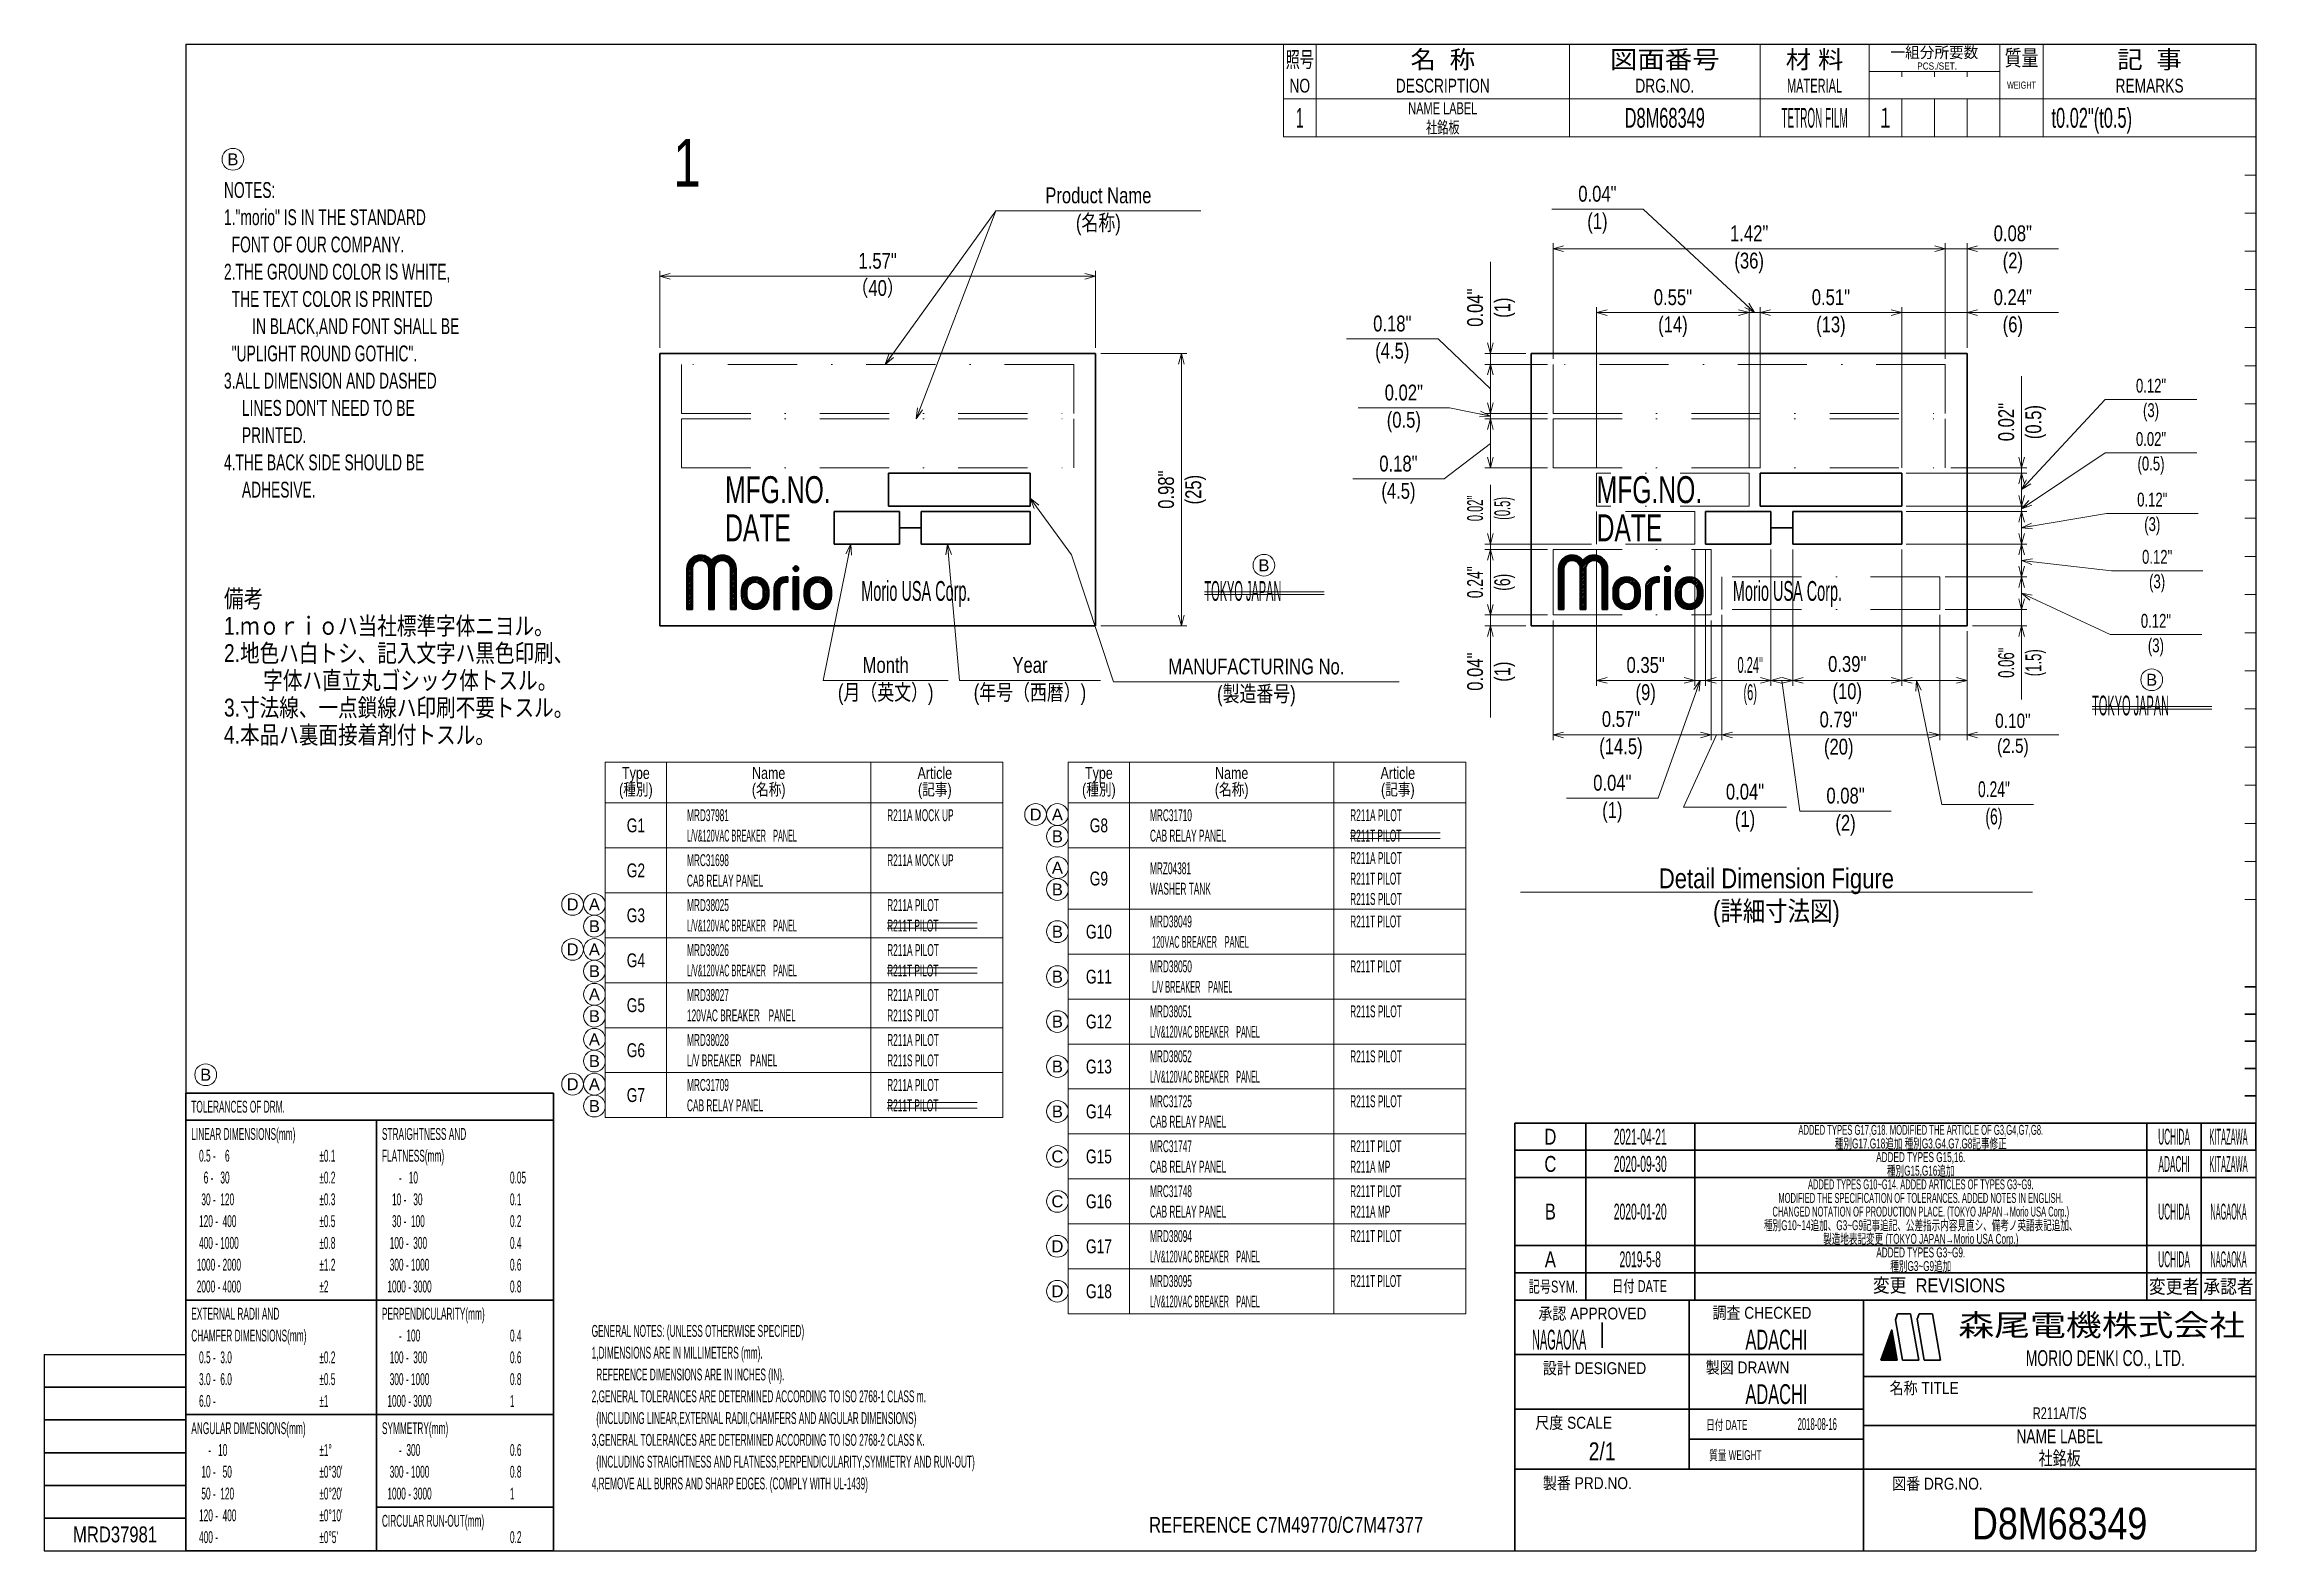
# Model space of a CAD drawing. Header units: millimetres. Extents: x 7 to 413, y 10 to 287.
import ezdxf
from ezdxf.enums import TextEntityAlignment as Align

# ---------------------------------------------------------------- set-up
doc = ezdxf.new("R2010")
doc.units = ezdxf.units.MM
doc.linetypes.add('DASHDOT', pattern=[25.3, 12.7, -6.3, 0, -6.3])
for name, color, linetype in [('GR1_01', 7, 'Continuous'), ('GR1_05', 7, 'Continuous'), ('GR1_16', 7, 'Continuous'), ('GR2_05', 7, 'Continuous'), ('図面枠D8M', 7, 'Continuous'), ('表題、部品表', 7, 'Continuous'), ('表題、部品表_01', 7, 'Continuous'), ('表題、部品表_02', 7, 'Continuous'), ('表題、部品表_03', 7, 'Continuous')]:
    doc.layers.add(name, color=color, linetype=linetype)
doc.styles.add('HG丸ｺﾞｼｯｸM-PRO', font='')
doc.styles.get('HG丸ｺﾞｼｯｸM-PRO').set_extended_font_data('HG丸ｺﾞｼｯｸM-PRO')

msp = doc.modelspace()

# ---------------------------------------------------------------- texts
at = {"layer": 'GR1_05', "color": 3, "linetype": 'Continuous', "lineweight": 35, "style": 'HG丸ｺﾞｼｯｸM-PRO', "width": 0.414595}
for p in [(220, 183.5), (382.96, 162.48)]:
    msp.add_text('TOKYO JAPAN', height=3.6364, dxfattribs=at).set_placement(p, align=Align.BOTTOM_LEFT)
at = {"layer": 'GR1_16', "color": 3, "linetype": 'Continuous', "lineweight": 35, "style": 'HG丸ｺﾞｼｯｸM-PRO'}
for s, height, width, p in [('1', 8.73, 0.784542, (125, 265)), ('Detail Dimension Figure', 3.6364, 0.831934, (325, 133.66)), ('(詳細寸法図)', 3.636, 0.830266, (325, 127.66))]:
    msp.add_text(s, height=height, dxfattribs=dict(at, width=width)).set_placement(p, align=Align.MIDDLE_CENTER)
for s, height, width, p in [('Product Name', 2.9091, 0.783342, (200.52, 256.69)), ('0.04"', 2.909, 0.784687, (292.14, 256.98)), ('(名称)', 2.909, 0.781849, (200.52, 251.69)), ('(1)', 2.909, 0.783226, (292.14, 251.98)), ('0.18"', 2.909, 0.784687, (254.48, 233.17)), ('(4.5)', 2.909, 0.783953, (254.48, 228.17)), ('0.02"', 2.909, 0.784687, (256.6, 220.5)), ('0.12"', 2.545, 0.707363, (393.77, 222.05)), ('(0.5)', 2.909, 0.783953, (256.6, 215.5)), ('(3)', 2.545, 0.710757, (393.77, 217.55)), ('0.02"', 2.545, 0.707363, (393.77, 212.26)), ('0.18"', 2.909, 0.784687, (255.61, 207.46)), ('(0.5)', 2.545, 0.709613, (393.77, 207.76)), ('(4.5)', 2.909, 0.783953, (255.61, 202.46)), ('0.12"', 2.545, 0.707363, (394, 201.14)), ('(3)', 2.545, 0.710757, (394, 196.64)), ('0.12"', 2.545, 0.707363, (394.89, 190.63)), ('(3)', 2.545, 0.710757, (394.89, 186.13)), ('0.12"', 2.545, 0.707363, (394.67, 178.89)), ('(3)', 2.545, 0.710757, (394.67, 174.39)), ('Month', 2.909, 0.782926, (161.48, 170.5)), ('Year', 2.909, 0.782852, (187.96, 170.5)), ('MANUFACTURING No.', 2.9091, 0.782468, (229.53, 170.22)), ('0.24"', 2.909, 0.522647, (320.19, 170.5)), ('(月（英文）)', 2.909, 0.781846, (161.48, 165.5)), ('(年号（西暦）)', 2.909, 0.781845, (187.96, 165.5)), ('(製造番号)', 2.909, 0.781846, (229.53, 165.22)), ('(6)', 2.909, 0.521222, (320.19, 165.5)), ('0.79"', 2.909, 0.784687, (336.44, 160.5)), ('0.10"', 2.618, 0.806165, (368.41, 160.5)), ('(20)', 2.909, 0.78367, (336.44, 155.5)), ('(2.5)', 2.618, 0.805917, (368.41, 155.9)), ('0.04"', 2.909, 0.784687, (294.88, 148.88)), ('0.04"', 2.909, 0.784687, (319.24, 147.24)), ('0.08"', 2.909, 0.784687, (337.69, 146.52)), ('0.24"', 2.909, 0.652951, (364.93, 147.69)), ('(1)', 2.909, 0.783226, (294.88, 143.88)), ('(1)', 2.909, 0.783226, (319.24, 142.24)), ('(6)', 2.909, 0.655011, (364.93, 142.69)), ('(2)', 2.909, 0.783226, (337.69, 141.52))]:
    msp.add_text(s, height=height, dxfattribs=dict(at, width=width)).set_placement(p, align=Align.BOTTOM_CENTER)
for s, rotation, width, p in [('1.42"', 0, 0.784687, (320, 249.72)), ('0.08"', 0, 0.784687, (368.4, 249.72)), ('1.57"', 0, 0.784687, (160, 244.68)), ('(36)', 0, 0.78367, (320, 244.72)), ('(2)', 0, 0.783226, (368.4, 244.72)), ('（40）', 0, 0.782992, (160, 239.68)), ('0.04"', 90, 0.784687, (272, 238.4)), ('(1)', 90, 0.783226, (277, 238.4)), ('0.55"', 0, 0.784687, (306, 238)), ('0.51"', 0, 0.784687, (335, 238)), ('0.24"', 0, 0.784687, (368.4, 238)), ('(14)', 0, 0.78367, (306, 233)), ('(13)', 0, 0.78367, (335, 233)), ('(6)', 0, 0.783226, (368.4, 233)), ('0.02"', 90, 0.784687, (369.5, 217.4)), ('(0.5)', 90, 0.783953, (374.5, 217.4)), ('0.98"', 90, 0.784687, (215.27, 205)), ('(25)', 90, 0.78367, (220.27, 205)), ('0.02"', 90, 0.522647, (272, 201.56)), ('(0.5)', 90, 0.522072, (277, 201.56)), ('0.24"', 90, 0.652951, (272, 188)), ('(6)', 90, 0.655011, (277, 188)), ('0.04"', 90, 0.784687, (272, 171.6)), ('0.06"', 90, 0.618585, (369.5, 173.23)), ('(1.5)', 90, 0.620067, (374.5, 173.23)), ('(1)', 90, 0.783226, (277, 171.6)), ('0.35"', 0, 0.784687, (301, 170.5)), ('0.39"', 0, 0.784687, (338, 170.68)), ('(9)', 0, 0.783226, (301, 165.5)), ('(10)', 0, 0.78367, (338, 165.68)), ('0.57"', 0, 0.784687, (296.46, 160.58)), ('(14.5)', 0, 0.784092, (296.46, 155.58))]:
    msp.add_text(s, height=2.909, rotation=rotation, dxfattribs=dict(at, width=width)).set_placement(p, align=Align.BOTTOM_CENTER)
at = {"layer": 'GR2_05', "color": 3, "linetype": 'Continuous', "lineweight": 35, "style": 'HG丸ｺﾞｼｯｸM-PRO', "width": 0.522063}
for p in [(246.75, 141.5), (161.75, 125), (161.75, 116.75), (161.75, 92)]:
    msp.add_text('R211T PILOT', height=2.1818, dxfattribs=at).set_placement(p, align=Align.MIDDLE_LEFT)
at = {"layer": '図面枠D8M', "color": 3, "linetype": 'Continuous', "lineweight": 35, "style": 'HG丸ｺﾞｼｯｸM-PRO'}
for s, height, width, p in [('種別G17,G18追加 種別G3,G4,G7,G8記事修正', 1.8182, 0.618338, (351.5, 85)), ('種別G15,G16追加', 1.8182, 0.618696, (351.5, 80)), ('CHANGED NOTATION OF PRODUCTION PLACE. (TOKYO JAPAN→Morio USA Corp.)', 1.8182, 0.497409, (351.5, 72.5)), ('MODIFIED THE SPECIFICATION OF TOLERANCES. ADDED NOTES IN ENGLISH.', 1.8182, 0.497789, (351.5, 75)), ('種別G10~14追加、G3~G9記事追記、公差指示内容見直シ、備考ノ英語表記追加、', 1.8182, 0.618837, (351.5, 70)), ('製造地表記変更 (TOKYO JAPAN→Morio USA Corp.)', 1.8182, 0.618478, (351.5, 67.5)), ('種別G3~G9追加', 1.818, 0.618448, (351.5, 62.5)), ('社銘板', 2.545, 0.741121, (377, 27.25)), ('REFERENCE C7M49770/C7M47377', 2.9091, 0.783582, (235, 15)), ('MRD37981', 2.909, 0.783793, (20, 13.25))]:
    msp.add_text(s, height=height, dxfattribs=dict(at, width=width)).set_placement(p, align=Align.MIDDLE_CENTER)
for s, width, p in [('GENERAL NOTES: (UNLESS OTHERWISE SPECIFIED)', 0.52211, (107.5, 51.69)), ('1,DIMENSIONS ARE IN MILLIMETERS (mm).', 0.522052, (107.5, 47.69)), ('  REFERENCE DIMENSIONS ARE IN INCHES (IN).', 0.522009, (107.5, 43.69)), ('2,GENERAL TOLERANCES ARE DETERMINED ACCORDING TO ISO 2768-1 CLASS m.', 0.522186, (107.5, 39.69)), ('  (INCLUDING LINEAR,EXTERNAL RADII,CHAMFERS AND ANGULAR DIMENSIONS)', 0.522355, (107.5, 35.69)), ('3,GENERAL TOLERANCES ARE DETERMINED ACCORDING TO ISO 2768-2 CLASS K.', 0.52223, (107.5, 31.69)), ('  (INCLUDING STRAIGHTNESS AND FLATNESS,PERPENDICULARITY,SYMMETRY AND RUN-OUT)', 0.522087, (107.5, 27.69)), ('4,REMOVE ALL BURRS AND SHARP EDGES. (COMPLY WITH UL-1439)', 0.52235, (107.5, 23.69))]:
    msp.add_text(s, height=2.1818, dxfattribs=dict(at, width=width)).set_placement(p, align=Align.TOP_LEFT)
at = {"layer": '表題、部品表', "color": 3, "linetype": 'Continuous', "lineweight": 35, "style": 'HG丸ｺﾞｼｯｸM-PRO'}
for s, width, p in [('(種別)', 0.781849, (115.62, 148.25)), ('Type', 0.784319, (115.62, 151.25)), ('(名称)', 0.781849, (140, 148.25)), ('Name', 0.783055, (140, 151.25)), ('Article', 0.784185, (170.5, 151.25)), ('(記事)', 0.781849, (170.5, 148.25)), ('(種別)', 0.781849, (200.62, 148.25)), ('Type', 0.784319, (200.62, 151.25)), ('(名称)', 0.781849, (225, 148.25)), ('Name', 0.783055, (225, 151.25)), ('Article', 0.784185, (255.5, 151.25)), ('(記事)', 0.781849, (255.5, 148.25))]:
    msp.add_text(s, height=2.182, dxfattribs=dict(at, width=width)).set_placement(p, align=Align.BOTTOM_CENTER)
for s, height, width, p in [('MRD37981', 2.182, 0.521209, (125, 145.25)), ('R211A MOCK UP', 2.1818, 0.52225, (161.75, 145.25)), ('MRC31710', 2.182, 0.521215, (210, 145.25)), ('R211A PILOT', 2.1818, 0.522307, (246.75, 145.25)), ('L/V&120VAC BREAKER\u3000PANEL', 2.1818, 0.439262, (125, 141.5)), ('CAB RELAY PANEL', 2.1818, 0.522797, (210, 141.5)), ('MRC31698', 2.182, 0.521215, (125, 137)), ('R211A MOCK UP', 2.1818, 0.52225, (161.75, 137)), ('R211A PILOT', 2.1818, 0.522307, (246.75, 137.38)), ('CAB RELAY PANEL', 2.1818, 0.522797, (125, 133.25)), ('MRZ04381', 2.182, 0.521211, (210, 135.5)), ('R211T PILOT', 2.1818, 0.522063, (246.75, 133.62)), ('WASHER TANK', 2.1818, 0.522409, (210, 131.75)), ('R211S PILOT', 2.1818, 0.522047, (246.75, 129.88)), ('L/V&120VAC BREAKER\u3000PANEL', 2.1818, 0.439262, (125, 125)), ('MRD38025', 2.182, 0.521209, (125, 128.75)), ('R211A PILOT', 2.1818, 0.522307, (161.75, 128.75)), ('MRD38049', 2.182, 0.521209, (210, 125.75)), ('R211T PILOT', 2.1818, 0.522063, (246.75, 125.75)), ('120VAC BREAKER\u3000PANEL', 2.1818, 0.464783, (210.38, 122)), ('L/V&120VAC BREAKER\u3000PANEL', 2.1818, 0.439262, (125, 116.75)), ('MRD38026', 2.182, 0.521209, (125, 120.5)), ('R211A PILOT', 2.1818, 0.522307, (161.75, 120.5)), ('MRD38050', 2.182, 0.521209, (210, 117.5)), ('R211T PILOT', 2.1818, 0.522063, (246.75, 117.5)), ('L/V BREAKER\u3000PANEL', 2.1818, 0.464432, (210.38, 113.75)), ('MRD38027', 2.182, 0.521209, (125, 112.25)), ('120VAC BREAKER\u3000PANEL', 2.1818, 0.522163, (125, 108.5)), ('R211S PILOT', 2.1818, 0.522047, (161.75, 108.5)), ('R211A PILOT', 2.1818, 0.522307, (161.75, 112.25)), ('MRD38051', 2.182, 0.521209, (210, 109.25)), ('R211S PILOT', 2.1818, 0.522047, (246.75, 109.25)), ('L/V&120VAC BREAKER\u3000PANEL', 2.1818, 0.439262, (210, 105.5)), ('MRD38028', 2.182, 0.521209, (125, 104)), ('R211A PILOT', 2.1818, 0.522307, (161.75, 104)), ('MRD38052', 2.182, 0.521209, (210, 101)), ('R211S PILOT', 2.1818, 0.522047, (246.75, 101)), ('L/V BREAKER\u3000PANEL', 2.1818, 0.522361, (125, 100.25)), ('R211S PILOT', 2.1818, 0.522047, (161.75, 100.25)), ('L/V&120VAC BREAKER\u3000PANEL', 2.1818, 0.439262, (210, 97.25)), ('MRC31709', 2.182, 0.521215, (125, 95.75)), ('R211A PILOT', 2.1818, 0.522307, (161.75, 95.75)), ('MRC31725', 2.182, 0.521215, (210, 92.75)), ('R211S PILOT', 2.1818, 0.522047, (246.75, 92.75)), ('CAB RELAY PANEL', 2.1818, 0.522797, (125, 92)), ('CAB RELAY PANEL', 2.1818, 0.522797, (210, 89)), ('MRC31747', 2.182, 0.521215, (210, 84.5)), ('R211T PILOT', 2.1818, 0.522063, (246.75, 84.5)), ('CAB RELAY PANEL', 2.1818, 0.522797, (210, 80.75)), ('R211A MP', 2.182, 0.522209, (246.75, 80.75)), ('MRC31748', 2.182, 0.521215, (210, 76.25)), ('R211T PILOT', 2.1818, 0.522063, (246.75, 76.25)), ('CAB RELAY PANEL', 2.1818, 0.522797, (210, 72.5)), ('R211A MP', 2.182, 0.522209, (246.75, 72.5)), ('MRD38094', 2.182, 0.521209, (210, 68)), ('R211T PILOT', 2.1818, 0.522063, (246.75, 68)), ('L/V&120VAC BREAKER\u3000PANEL', 2.1818, 0.439262, (210, 64.25)), ('L/V&120VAC BREAKER\u3000PANEL', 2.1818, 0.439262, (210, 56)), ('MRD38095', 2.182, 0.521209, (210, 59.75)), ('R211T PILOT', 2.1818, 0.522063, (246.75, 59.75))]:
    msp.add_text(s, height=height, dxfattribs=dict(at, width=width)).set_placement(p, align=Align.MIDDLE_LEFT)
for s, width, p in [('G1', 0.739948, (115.62, 143.38)), ('G8', 0.739948, (200.62, 143.38)), ('G2', 0.739948, (115.62, 135.12)), ('G9', 0.739948, (200.62, 133.62)), ('G3', 0.739948, (115.62, 126.88)), ('G10', 0.740174, (200.62, 123.88)), ('G4', 0.739948, (115.62, 118.62)), ('G11', 0.740174, (200.62, 115.62)), ('G5', 0.739948, (115.62, 110.38)), ('G12', 0.740174, (200.62, 107.38)), ('G6', 0.739948, (115.62, 102.12)), ('G13', 0.740174, (200.62, 99.12)), ('G7', 0.739948, (115.62, 93.88)), ('G14', 0.740174, (200.62, 90.88)), ('G15', 0.740174, (200.62, 82.62)), ('G16', 0.740174, (200.62, 74.38)), ('G17', 0.740174, (200.62, 66.12)), ('G18', 0.740174, (200.62, 57.88))]:
    msp.add_text(s, height=2.545, dxfattribs=dict(at, width=width)).set_placement(p, align=Align.MIDDLE_CENTER)
at = {"layer": '表題、部品表_01', "color": 3, "linetype": 'Continuous', "lineweight": 35, "style": 'HG丸ｺﾞｼｯｸM-PRO'}
for s, height, width, p in [('NOTES:', 2.909, 0.651134, (40, 260)), ('1."morio" IS IN THE STANDARD', 2.9091, 0.652456, (40, 255)), ('  FONT OF OUR COMPANY.', 2.9091, 0.652113, (40, 250)), ('2.THE GROUND COLOR IS WHITE,', 2.9091, 0.651828, (40, 245)), ('  THE TEXT COLOR IS PRINTED', 2.9091, 0.651437, (40, 240)), ('\u3000\u3000IN BLACK,AND FONT SHALL BE', 2.9091, 0.65168, (40, 235)), ('  "UPLIGHT ROUND GOTHIC".', 2.9091, 0.651816, (40, 230)), ('3.ALL DIMENSION AND DASHED', 2.9091, 0.652106, (40, 225)), ("\u3000 LINES DON'T NEED TO BE", 2.9091, 0.651254, (40, 220)), ('\u3000 PRINTED.', 2.909, 0.651756, (40, 215)), ('4.THE BACK SIDE SHOULD BE', 2.9091, 0.651629, (40, 210)), ('\u3000 ADHESIVE.', 2.9091, 0.651615, (40, 205)), ('備考', 3.273, 0.806275, (40, 185)), ('1.ｍｏｒｉｏハ当社標準字体ニヨル。', 3.2727, 0.806289, (40, 180)), ('2.地色ハ白トシ、記入文字ハ黒色印刷、', 3.2727, 0.806288, (40, 175)), ('\u3000\u3000字体ハ直立丸ゴシック体トスル。', 3.2727, 0.806275, (40, 170)), ('3.寸法線、一点鎖線ハ印刷不要トスル。', 3.2727, 0.806288, (40, 165)), ('4.本品ハ裏面接着剤付トスル。', 3.2727, 0.806292, (40, 160))]:
    msp.add_text(s, height=height, dxfattribs=dict(at, width=width)).set_placement(p, align=Align.MIDDLE_LEFT)
at = {"layer": '表題、部品表_03', "color": 3, "linetype": 'Continuous', "lineweight": 35, "style": 'HG丸ｺﾞｼｯｸM-PRO'}
for s, height, width, p in [('NAME LABEL', 2.182, 0.692548, (263.75, 275)), ('1', 3.64, 0.521199, (237.5, 273.25)), ('社銘板', 2.182, 0.692256, (263.75, 271.5)), ('D8M68349', 3.636, 0.619412, (304.5, 273.25)), ('TETRON FILM', 3.6364, 0.375921, (332, 273.25)), ('１', 3.64, 0.578238, (345, 273.25))]:
    msp.add_text(s, height=height, dxfattribs=dict(at, width=width)).set_placement(p, align=Align.MIDDLE_CENTER)
at = {"layer": '表題、部品表_03', "color": 3, "linetype": 'Continuous', "lineweight": 35, "style": 'HG丸ｺﾞｼｯｸM-PRO', "width": 0.618755}
msp.add_text('t0.02"(t0.5)', height=3.6364, dxfattribs=at).set_placement((375.5, 273.25), align=Align.MIDDLE_LEFT)

# ---------------------------------------------------------------- blocks, each defined once
blk = doc.blocks.new('BLKF024')
at = {"layer": '図面枠D8M', "color": 4, "linetype": 'Continuous', "lineweight": 13}
for p, q in [((344.778471, 46.998727), (346.524087, 48.744343)), ((344.8594, 47.221078), (346.502888, 48.864566)), ((344.940329, 47.443428), (346.48169, 48.984789)), ((345.021258, 47.665778), (346.460491, 49.105012)), ((345.102186, 47.888128), (346.439293, 49.225235)), ((345.183115, 48.110479), (346.418094, 49.345457)), ((345.264044, 48.332829), (346.396896, 49.46568)), ((345.344973, 48.555179), (346.375697, 49.585903)), ((345.425902, 48.777529), (346.354499, 49.706126)), ((345.506831, 48.999879), (346.3333, 49.826349)), ((345.58776, 49.22223), (346.312102, 49.946572)), ((345.668689, 49.44458), (346.290903, 50.066794)), ((345.749617, 49.66693), (346.269705, 50.187017)), ((345.830546, 49.88928), (346.248506, 50.30724)), ((345.911475, 50.111631), (346.227307, 50.427463)), ((345.992404, 50.333981), (346.206109, 50.547686)), ((346.073333, 50.556331), (346.18491, 50.667909)), ((346.154262, 50.778681), (346.163712, 50.788131)), ((344.157871, 45.246757), (346.693675, 47.782561)), ((344.211969, 45.442276), (346.672477, 47.902784)), ((344.292898, 45.664626), (346.651278, 48.023006)), ((344.299292, 45.246757), (346.714874, 47.662338)), ((344.373827, 45.886976), (346.63008, 48.143229)), ((344.440714, 45.246757), (346.736072, 47.542115)), ((344.454756, 46.109327), (346.608881, 48.263452)), ((344.535684, 46.331677), (346.587682, 48.383675)), ((344.582135, 45.246757), (346.757271, 47.421892)), ((344.616613, 46.554027), (346.566484, 48.503898)), ((344.697542, 46.776377), (346.545285, 48.624121)), ((344.723556, 45.246757), (346.778469, 47.301669)), ((344.864978, 45.246757), (346.799668, 47.181447)), ((345.006399, 45.246757), (346.820866, 47.061224)), ((345.147821, 45.246757), (346.842065, 46.941001)), ((345.289242, 45.246757), (346.863263, 46.820778)), ((345.430663, 45.246757), (346.884462, 46.700555)), ((345.572085, 45.246757), (346.90566, 46.580332)), ((345.713506, 45.246757), (346.926859, 46.46011)), ((345.854927, 45.246757), (346.948057, 46.339887)), ((345.996349, 45.246757), (346.969256, 46.219664)), ((346.13777, 45.246757), (346.990455, 46.099441)), ((346.279191, 45.246757), (347.011653, 45.979218)), ((346.420613, 45.246757), (347.032852, 45.858995)), ((346.562034, 45.246757), (347.05405, 45.738773)), ((346.703455, 45.246757), (347.075249, 45.61855)), ((346.844877, 45.246757), (347.096447, 45.498327)), ((346.986298, 45.246757), (347.117646, 45.378104)), ((347.12772, 45.246757), (347.138844, 45.257881))]:
    blk.add_line(p, q, dxfattribs=at)
blk = doc.blocks.new('BLKF023')
at = {"layer": '図面枠D8M', "color": 2, "linetype": 'Continuous', "lineweight": 25}
for p, q in [((33, 286.75), (413, 286.75)), ((33, 286.75), (33, 10.25)), ((413, 286.75), (413, 10.25)), ((7, 46.25), (7, 10.25)), ((7, 46.25), (33, 46.25)), ((7, 10.25), (413, 10.25))]:
    blk.add_line(p, q, dxfattribs=at)
at = {"layer": '図面枠D8M', "color": 4, "linetype": 'Continuous', "lineweight": 13}
for p, q in [((413, 269.75), (411, 269.75)), ((413, 262.75), (411, 262.75)), ((413, 255.75), (411, 255.75)), ((413, 248.75), (411, 248.75)), ((413, 241.75), (411, 241.75)), ((413, 234.75), (411, 234.75)), ((413, 227.75), (411, 227.75)), ((413, 220.75), (411, 220.75)), ((413, 213.75), (411, 213.75)), ((413, 206.75), (411, 206.75)), ((413, 199.75), (411, 199.75)), ((413, 192.75), (411, 192.75)), ((413, 185.75), (411, 185.75)), ((413, 178.75), (411, 178.75)), ((413, 171.75), (411, 171.75)), ((413, 164.75), (411, 164.75)), ((413, 157.75), (411, 157.75)), ((413, 150.75), (411, 150.75)), ((413, 143.75), (411, 143.75)), ((413, 136.75), (411, 136.75)), ((411, 129.75), (413, 129.75))]:
    blk.add_line(p, q, dxfattribs=at)
at = {"layer": '図面枠D8M', "color": 3, "linetype": 'Continuous', "lineweight": 35}
for p, q in [((413, 113.75), (411, 113.75)), ((413, 108.75), (411, 108.75)), ((413, 103.75), (411, 103.75)), ((413, 98.75), (411, 98.75)), ((413, 93.75), (411, 93.75)), ((413, 88.75), (411, 88.75)), ((277, 83.75), (413, 83.75)), ((277, 83.75), (277, 10.25)), ((290, 83.75), (290, 56.25)), ((310, 83.75), (310, 56.25)), ((393, 83.75), (393, 56.25)), ((403, 83.75), (403, 56.25)), ((277, 78.75), (413, 78.75)), ((277, 66.25), (413, 66.25)), ((277, 61.25), (413, 61.25)), ((277, 56.25), (413, 56.25)), ((309, 56.25), (309, 25.25)), ((341, 56.25), (341, 10.25)), ((346.84, 52.65), (347.23, 53.75)), ((347.23, 53.75), (349.64, 53.75)), ((351.14, 45.25), (349.64, 53.75)), ((351.18, 53.75), (350.82, 52.76)), ((351.18, 53.75), (353.64, 53.75)), ((355.14, 45.25), (353.64, 53.75)), ((293, 52.17), (293, 47.48)), ((344.14, 45.25), (346.16, 50.8)), ((347.14, 45.25), (346.16, 50.8)), ((348.14, 45.25), (346.84, 52.65)), ((352.14, 45.25), (350.82, 52.76)), ((277, 46.25), (341, 46.25)), ((344.14, 45.25), (347.14, 45.25)), ((348.14, 45.25), (351.14, 45.25)), ((352.14, 45.25), (355.14, 45.25)), ((341, 42.25), (413, 42.25)), ((7, 40.25), (33, 40.25)), ((7, 34.25), (33, 34.25)), ((277, 36.25), (341, 36.25)), ((341, 33.25), (413, 33.25)), ((309, 30.75), (341, 30.75)), ((7, 28.25), (33, 28.25)), ((277, 25.25), (413, 25.25)), ((7, 22.25), (33, 22.25)), ((33, 16.25), (7, 16.25))]:
    blk.add_line(p, q, dxfattribs=at)
at = {"layer": '図面枠D8M', "color": 4, "linetype": 'Continuous', "lineweight": 13}
blk.add_blockref('BLKF024', (0, 0), dxfattribs=at)
at = {"layer": '図面枠D8M', "color": 4, "linetype": 'Continuous', "lineweight": 13, "style": 'HG丸ｺﾞｼｯｸM-PRO'}
for s, height, width, p in [('記号SYM.', 2.182, 0.69227, (284.03, 58.74)), ('日付 DATE', 2.182, 0.692507, (299.87, 58.83)), ('変更  REVISIONS', 2.5455, 0.887352, (354.85, 58.97)), ('変更者', 2.545, 0.887717, (398, 58.75)), ('承認者', 2.545, 0.887717, (408, 58.75)), ('承認 APPROVED', 2.1818, 0.863151, (291.21, 53.79)), ('調査 CHECKED', 2.182, 0.863174, (322.34, 53.92)), ('設計 DESIGNED', 2.1818, 0.862613, (291.61, 43.76)), ('製図 DRAWN', 2.182, 0.863099, (319.7, 43.9)), ('名称 TITLE', 2.182, 0.862489, (352.13, 40.11)), ('尺度 SCALE', 2.182, 0.862581, (287.78, 33.74)), ('日付 DATE', 1.818, 0.618255, (315.88, 33.34)), ('質量 WEIGHT', 1.818, 0.618812, (317.46, 27.8)), ('製番 PRD.NO.', 2.182, 0.863299, (290.29, 22.66)), ('図番 DRG.NO.', 2.182, 0.863083, (354.56, 22.56))]:
    blk.add_text(s, height=height, dxfattribs=dict(at, width=width)).set_placement(p, align=Align.MIDDLE_CENTER)
at = {"layer": '図面枠D8M', "color": 2, "linetype": 'Continuous', "lineweight": 25, "style": 'HG丸ｺﾞｼｯｸM-PRO', "width": 1.206081}
blk.add_text('森尾電機株式会社', height=4, dxfattribs=at).set_placement((384.72, 51.68), align=Align.MIDDLE_CENTER)
at = {"layer": '図面枠D8M', "color": 3, "linetype": 'Continuous', "lineweight": 35, "style": 'HG丸ｺﾞｼｯｸM-PRO', "width": 0.652197}
blk.add_text('MORIO DENKI CO., LTD.', height=2.9091, dxfattribs=at).set_placement((385.38, 45.61), align=Align.MIDDLE_CENTER)
blk = doc.blocks.new('BLKF025')
at = {"layer": '図面枠D8M', "color": 3, "linetype": 'Continuous', "lineweight": 35, "style": 'HG丸ｺﾞｼｯｸM-PRO'}
for s, height, width, p in [('D', 2.91, 0.784656, (283.5, 86.25)), ('2021-04-21', 2.909, 0.488281, (300, 86.25)), ('ADDED TYPES G17,G18. MODIFIED THE ARTICLE OF G3,G4,G7,G8.', 1.8182, 0.577463, (351.5, 87.5)), ('UCHIDA', 2.909, 0.3908, (398, 86.25)), ('KITAZAWA', 2.909, 0.308644, (408, 86.25)), ('C', 2.91, 0.782198, (283.5, 81.25)), ('2020-09-30', 2.909, 0.488281, (300, 81.25)), ('ADDED TYPES G15,16.', 1.8182, 0.618085, (351.5, 82.5)), ('ADACHI', 2.909, 0.39045, (398, 81.25)), ('KITAZAWA', 2.909, 0.308644, (408, 81.25)), ('ADDED TYPES G10~G14. ADDED ARTICLES OF TYPES G3~G9.', 1.8182, 0.498272, (351.5, 77.5)), ('B', 2.91, 0.78204, (283.5, 72.5)), ('2020-01-20', 2.909, 0.488281, (300, 72.5)), ('UCHIDA', 2.909, 0.3908, (398, 72.5)), ('NAGAOKA', 2.909, 0.334453, (408, 72.5)), ('A', 2.91, 0.782973, (283.5, 63.75)), ('2019-5-8', 2.909, 0.488281, (300, 63.75)), ('ADDED TYPES G3~G9.', 1.8182, 0.617784, (351.5, 65)), ('UCHIDA', 2.909, 0.3908, (398, 63.75)), ('NAGAOKA', 2.909, 0.334453, (408, 63.75)), ('NAGAOKA', 3.636, 0.414524, (285.11, 49)), ('ADACHI', 3.636, 0.619335, (325, 49)), ('ADACHI', 3.636, 0.619335, (325, 39)), ('R211A/T/S', 2.182, 0.692242, (377, 35.5)), ('2018-08-16', 2.182, 0.482412, (332.5, 33.5)), ('NAME LABEL', 2.545, 0.742708, (377, 31.25)), ('2/1', 3.273, 0.80628, (293, 28.5)), ('D8M68349', 5.818, 0.845432, (377, 15.25))]:
    blk.add_text(s, height=height, dxfattribs=dict(at, width=width)).set_placement(p, align=Align.MIDDLE_CENTER)
blk = doc.blocks.new('BLKF026')
at = {"layer": '表題、部品表_02', "color": 4, "linetype": 'Continuous', "lineweight": 13}
for p, q in [((234.5, 276.75), (234.5, 269.75)), ((234.5, 276.75), (413, 276.75)), ((240.5, 276.75), (240.5, 269.75)), ((287, 276.75), (287, 269.75)), ((322, 276.75), (322, 269.75)), ((342, 276.75), (342, 269.75)), ((348, 276.75), (348, 269.75)), ((354, 276.75), (354, 269.75)), ((360, 269.75), (360, 276.75)), ((366, 276.75), (366, 269.75)), ((374, 276.75), (374, 269.75)), ((413, 276.75), (413, 269.75)), ((234.5, 269.75), (413, 269.75))]:
    blk.add_line(p, q, dxfattribs=at)
blk = doc.blocks.new('FXTIP_ARROW_S')
at = {"color": 0, "linetype": 'Continuous', "lineweight": -2}
for q in [(-1, 0), (-0.97, 0.26), (-0.97, -0.26)]:
    blk.add_line((0, 0), q, dxfattribs=at)
blk = doc.blocks.new('FXTIP_ARROW_E')
at = {"color": 0, "linetype": 'Continuous', "lineweight": -2}
for q in [(-1, 0), (-0.97, 0.26), (-0.97, -0.26)]:
    blk.add_line((0, 0), q, dxfattribs=at)
blk = doc.blocks.new('BLKF030')
at = {"layer": 'GR1_01', "color": 3, "linetype": 'Continuous', "lineweight": 35}
for p, q in [((135, 186.439698), (137.559592, 188.99929)), ((135, 186.156854), (137.822284, 188.97914)), ((135, 185.874012), (136.065982, 186.939996)), ((135.010924, 186.733466), (137.266534, 188.989076)), ((135.066224, 187.071606), (136.928394, 188.933776)), ((135.206354, 187.49458), (136.50542, 188.793646)), ((137.060006, 187.934018), (138.062, 188.936012)), ((137.405874, 187.997044), (138.283036, 188.874206)), ((137.680744, 187.989072), (138.488112, 188.79644)), ((137.91575, 187.941234), (138.67903, 188.704516)), ((138.122218, 187.86486), (138.857008, 188.59965)), ((138.305546, 187.765344), (139.022854, 188.482654)), ((138.468486, 187.645442), (139.177074, 188.35403)), ((138.612282, 187.506394), (139.319918, 188.21403)), ((138.737064, 187.348336), (139.451414, 188.062684)), ((138.841892, 187.17032), (139.571368, 187.899796)), ((138.924452, 186.970038), (139.679346, 187.72493)), ((138.980196, 186.742938), (139.774618, 187.53736)), ((139, 186.4799), (139.856084, 187.335984)), ((139, 186.197056), (139.922112, 187.11917)), ((139, 185.914214), (139.970258, 186.884474)), ((135, 185.59117), (136.002956, 186.594126)), ((135.006842, 185.315168), (136, 186.308326)), ((135.038344, 185.063828), (136, 186.025484)), ((135.090564, 184.833204), (136, 185.742642)), ((135.160054, 184.619854), (136.000524, 185.460324)), ((135.24458, 184.421536), (136.029086, 185.206042)), ((135.34264, 184.236752), (136.0911, 184.985214)), ((135.45322, 184.06449), (136.178694, 184.789964)), ((135.575662, 183.90409), (136.287914, 184.616344)), ((135.709588, 183.755172), (136.416792, 184.462378)), ((135.854846, 183.61759), (136.564624, 184.327366)), ((136.011516, 183.491416), (136.731764, 184.211664)), ((136.179896, 183.376954), (136.919728, 184.116786)), ((136.360554, 183.274768), (137.131702, 184.045918)), ((136.554372, 183.185744), (137.373936, 184.005308)), ((136.762674, 183.111204), (137.660032, 184.008562)), ((136.987424, 183.053112), (138.031718, 184.097404)), ((137.231606, 183.01445), (140, 185.782844)), ((137.5, 183), (140, 185.5)), ((137.801032, 183.01819), (139.98181, 185.198968)), ((138.152278, 183.086594), (139.913406, 184.847722)), ((138.606954, 183.258428), (139.741572, 184.393046)), ((138.902596, 184.968282), (140, 186.065686)), ((138.991438, 185.339968), (140, 186.348528)), ((139, 185.631372), (139.996716, 186.628088))]:
    blk.add_line(p, q, dxfattribs=at)
blk = doc.blocks.new('BLKF031')
at = {"layer": 'GR1_01', "color": 3, "linetype": 'Continuous', "lineweight": 35}
for p, q in [((146.5, 186.439698), (149.059592, 188.99929)), ((146.5, 186.156854), (149.322284, 188.97914)), ((146.5, 185.874012), (147.565982, 186.939996)), ((146.510924, 186.733466), (148.766534, 188.989076)), ((146.566224, 187.071606), (148.428394, 188.933776)), ((146.706354, 187.49458), (148.00542, 188.793646)), ((148.560006, 187.934018), (149.562, 188.936012)), ((148.905874, 187.997044), (149.783036, 188.874206)), ((149.180744, 187.989072), (149.988112, 188.79644)), ((149.41575, 187.941234), (150.17903, 188.704516)), ((149.622218, 187.86486), (150.357008, 188.59965)), ((149.805546, 187.765344), (150.522854, 188.482654)), ((149.968486, 187.645442), (150.677074, 188.35403)), ((150.112282, 187.506394), (150.819918, 188.21403)), ((150.237064, 187.348336), (150.951414, 188.062684)), ((150.341892, 187.17032), (151.071368, 187.899796)), ((150.424452, 186.970038), (151.179346, 187.72493)), ((150.480196, 186.742938), (151.274618, 187.53736)), ((150.5, 186.4799), (151.356084, 187.335984)), ((150.5, 186.197056), (151.422112, 187.11917)), ((150.5, 185.914214), (151.470258, 186.884474)), ((146.5, 185.59117), (147.502956, 186.594126)), ((146.506842, 185.315168), (147.5, 186.308326)), ((146.538344, 185.063828), (147.5, 186.025484)), ((146.590564, 184.833204), (147.5, 185.742642)), ((146.660054, 184.619854), (147.500524, 185.460324)), ((146.74458, 184.421536), (147.529086, 185.206042)), ((146.84264, 184.236752), (147.5911, 184.985214)), ((146.95322, 184.06449), (147.678694, 184.789964)), ((147.075662, 183.90409), (147.787914, 184.616344)), ((147.209588, 183.755172), (147.916792, 184.462378)), ((147.354846, 183.61759), (148.064624, 184.327366)), ((147.511516, 183.491416), (148.231764, 184.211664)), ((147.679896, 183.376954), (148.419728, 184.116786)), ((147.860554, 183.274768), (148.631702, 184.045918)), ((148.054372, 183.185744), (148.873936, 184.005308)), ((148.262674, 183.111204), (149.160032, 184.008562)), ((148.487424, 183.053112), (149.531718, 184.097404)), ((148.731606, 183.01445), (151.5, 185.782844)), ((149, 183), (151.5, 185.5)), ((149.301032, 183.01819), (151.48181, 185.198968)), ((149.652278, 183.086594), (151.413406, 184.847722)), ((150.106954, 183.258428), (151.241572, 184.393046)), ((150.402596, 184.968282), (151.5, 186.065686)), ((150.491438, 185.339968), (151.5, 186.348528)), ((150.5, 185.631372), (151.496716, 186.628088))]:
    blk.add_line(p, q, dxfattribs=at)
blk = doc.blocks.new('BLKF032')
at = {"layer": 'GR1_01', "color": 3, "linetype": 'Continuous', "lineweight": 35}
for p, q in [((144.5, 188.11127), (145.38873, 189)), ((144.5, 188.394114), (145.105888, 189)), ((144.5, 188.676956), (144.823044, 189)), ((144.5, 188.959798), (144.540202, 189)), ((144.5, 187.828428), (145.5, 188.828428)), ((144.5, 187.545586), (145.5, 188.545586)), ((144.5, 187.262742), (145.5, 188.262742)), ((144.5, 186.9799), (145.5, 187.9799)), ((144.5, 186.697056), (145.5, 187.697056)), ((144.5, 186.414214), (145.5, 187.414214)), ((144.5, 186.131372), (145.5, 187.131372)), ((144.5, 185.848528), (145.5, 186.848528)), ((144.5, 185.565686), (145.5, 186.565686)), ((144.5, 185.282844), (145.5, 186.282844)), ((144.5, 185), (145.5, 186)), ((144.5, 184.717158), (145.5, 185.717158)), ((144.5, 184.434316), (145.5, 185.434316)), ((144.5, 184.151472), (145.5, 185.151472)), ((144.5, 183.86863), (145.5, 184.86863)), ((144.5, 183.585788), (145.5, 184.585788)), ((144.5, 183.302944), (145.5, 184.302944)), ((144.5, 183.020102), (145.5, 184.020102)), ((144.762742, 183), (145.5, 183.737258)), ((145.045584, 183), (145.5, 183.454416)), ((145.328426, 183), (145.5, 183.171574))]:
    blk.add_line(p, q, dxfattribs=at)
blk = doc.blocks.new('BLKF033')
at = {"layer": 'GR1_01', "color": 3, "linetype": 'Continuous', "lineweight": 35}
for p, q in [((141, 186.545586), (143.454416, 189)), ((141, 186.828428), (143.171572, 189)), ((141, 186.262742), (142.05024, 187.312984)), ((141, 185.9799), (142, 186.9799)), ((141.003282, 187.114554), (142.885446, 188.996718)), ((141.049912, 187.444026), (142.555974, 188.950088)), ((141.204928, 187.881884), (142.118116, 188.795072)), ((142.687016, 187.94976), (143.5, 188.762742)), ((143.0201, 188), (143.5, 188.4799)), ((143.302944, 188), (143.5, 188.197056)), ((141, 185.697056), (142, 186.697056)), ((141, 185.414214), (142, 186.414214)), ((141, 185.131372), (142, 186.131372)), ((141, 184.848528), (142, 185.848528)), ((141, 184.565686), (142, 185.565686)), ((141, 184.282844), (142, 185.282844)), ((141, 184), (142, 185)), ((141, 183.717158), (142, 184.717158)), ((141, 183.434316), (142, 184.434316)), ((141, 183.151472), (142, 184.151472)), ((141.13137, 183), (142, 183.86863)), ((141.414214, 183), (142, 183.585788)), ((141.697056, 183), (142, 183.302944)), ((141.979898, 183), (142, 183.020102))]:
    blk.add_line(p, q, dxfattribs=at)
blk = doc.blocks.new('BLKF034')
at = {"layer": 'GR1_01', "color": 3, "linetype": 'Continuous', "lineweight": 35}
for p, q in [((144.505024, 190.570712), (144.929288, 190.994976)), ((144.534542, 190.317384), (145.182616, 190.965458)), ((144.646446, 190.146448), (145.353554, 190.853554)), ((144.817384, 190.034542), (145.465458, 190.682616)), ((145.07071, 190.005026), (145.494974, 190.42929))]:
    blk.add_line(p, q, dxfattribs=at)
blk = doc.blocks.new('BLKF035')
at = {"layer": 'GR1_01', "color": 3, "linetype": 'Continuous', "lineweight": 35}
for p, q in [((125, 190.275484), (127.715234, 192.990718)), ((125, 189.992642), (126.139886, 191.132528)), ((125.000696, 190.559024), (127.440976, 192.999304)), ((125.027304, 190.868472), (127.131528, 192.972698)), ((125.110264, 191.234276), (126.765724, 192.889736)), ((125.323988, 191.730844), (126.269156, 192.676012)), ((126.867472, 191.860114), (127.963934, 192.956576)), ((127.272912, 191.982712), (128.192404, 192.902202)), ((127.571346, 191.998302), (128.403912, 192.830868)), ((127.821112, 191.965226), (128.600592, 192.744704)), ((128.03867, 191.899942), (128.783878, 192.645148)), ((128.231254, 191.809682), (128.954734, 192.533162)), ((128.40252, 191.698106), (129.113786, 192.40937)), ((128.55427, 191.567012), (129.261384, 192.274126)), ((128.687078, 191.416978), (129.39765, 192.12755)), ((128.800466, 191.247522), (130.169474, 192.61653)), ((128.89276, 191.056974), (130.706524, 192.870738)), ((128.960518, 190.84189), (131.083728, 192.9651)), ((128.996958, 190.595486), (131.399448, 192.997978)), ((129, 190.315686), (131.677972, 192.993658)), ((129, 190.032844), (130.180448, 191.213292)), ((130.786708, 191.819552), (131.929914, 192.962758)), ((131.224478, 191.97448), (132.161026, 192.911026)), ((131.53249, 191.999648), (132.374794, 192.841952)), ((131.787814, 191.97213), (132.57348, 192.757796)), ((132.009388, 191.91086), (132.758602, 192.660074)), ((132.205242, 191.823872), (132.93118, 192.54981)), ((132.379394, 191.715182), (133.091882, 192.42767)), ((132.533858, 191.586802), (133.241096, 192.294042)), ((132.669362, 191.439464), (133.378974, 192.149076)), ((132.78558, 191.27284), (133.505448, 191.992708)), ((132.881032, 191.085448), (133.62022, 191.824638)), ((132.952586, 190.87416), (133.722736, 191.64431)), ((132.994106, 190.632838), (133.812118, 191.450848)), ((133, 190.355888), (133.887056, 191.242944)), ((133, 190.073046), (133.945608, 191.018654)), ((125, 189.709798), (126.017288, 190.727088)), ((125, 189.426956), (126, 190.426956)), ((125, 189.144114), (126, 190.144114)), ((125, 188.86127), (126, 189.86127)), ((125, 188.578428), (126, 189.578428)), ((125, 188.295586), (126, 189.295586)), ((125, 188.012742), (126, 189.012742)), ((125, 187.7299), (126, 188.7299)), ((125, 187.447056), (126, 188.447056)), ((125, 187.164214), (126, 188.164214)), ((125, 186.881372), (126, 187.881372)), ((125, 186.598528), (126, 187.598528)), ((125, 186.315686), (126, 187.315686)), ((125, 186.032844), (126, 187.032844)), ((129, 189.75), (130.02552, 190.775522)), ((129, 189.467158), (130, 190.467158)), ((129, 189.184316), (130, 190.184316)), ((129, 188.901472), (130, 189.901472)), ((129, 188.61863), (130, 189.61863)), ((129, 188.335788), (130, 189.335788)), ((129, 188.052944), (130, 189.052944)), ((129, 187.770102), (130, 188.770102)), ((129, 187.487258), (130, 188.487258)), ((129, 187.204416), (130, 188.204416)), ((129, 186.921574), (130, 187.921574)), ((129, 186.63873), (130, 187.63873)), ((129, 186.355888), (130, 187.355888)), ((129, 186.073046), (130, 187.073046)), ((129, 185.790202), (130, 186.790202)), ((133, 189.790202), (133.984826, 190.775028)), ((133, 189.50736), (133.999988, 190.50735)), ((133, 189.224518), (134, 190.224518)), ((133, 188.941674), (134, 189.941674)), ((133, 188.658832), (134, 189.658832)), ((133, 188.375988), (134, 189.375988)), ((133, 188.093146), (134, 189.093146)), ((133, 187.810304), (134, 188.810304)), ((133, 187.52746), (134, 188.52746)), ((133, 187.244618), (134, 188.244618)), ((133, 186.961776), (134, 187.961776)), ((133, 186.678932), (134, 187.678932)), ((133, 186.39609), (134, 187.39609)), ((133, 186.113248), (134, 187.113248)), ((133, 185.830404), (134, 186.830404)), ((125, 185.75), (126, 186.75)), ((125, 185.467158), (126, 186.467158)), ((125, 185.184316), (126, 186.184316)), ((125, 184.901472), (126, 185.901472)), ((125, 184.61863), (126, 185.61863)), ((125, 184.335788), (126, 185.335788)), ((125, 184.052944), (126, 185.052944)), ((125, 183.770102), (126, 184.770102)), ((125, 183.487258), (126, 184.487258)), ((125, 183.204416), (126, 184.204416)), ((125.078426, 183), (126, 183.921574)), ((125.36127, 183), (126, 183.63873)), ((125.644112, 183), (126, 183.355888)), ((125.926954, 183), (126, 183.073046)), ((129, 185.50736), (130, 186.50736)), ((129, 185.224518), (130, 186.224518)), ((129, 184.941674), (130, 185.941674)), ((129, 184.658832), (130, 185.658832)), ((129, 184.375988), (130, 185.375988)), ((129, 184.093146), (130, 185.093146)), ((129, 183.810304), (130, 184.810304)), ((129, 183.52746), (130, 184.52746)), ((129, 183.244618), (130, 184.244618)), ((129.038224, 183), (130, 183.961776)), ((129.321068, 183), (130, 183.678932)), ((129.60391, 183), (130, 183.39609)), ((129.886752, 183), (130, 183.113248)), ((132.998022, 183), (134, 184.001978)), ((133, 185.547562), (134, 186.547562)), ((133, 185.26472), (134, 186.26472)), ((133, 184.981876), (134, 185.981876)), ((133, 184.699034), (134, 185.699034)), ((133, 184.41619), (134, 185.41619)), ((133, 184.133348), (134, 185.133348)), ((133, 183.850506), (134, 184.850506)), ((133, 183.567662), (134, 184.567662)), ((133, 183.28482), (134, 184.28482)), ((133.280866, 183), (134, 183.719134)), ((133.563708, 183), (134, 183.436292)), ((133.84655, 183), (134, 183.15345))]:
    blk.add_line(p, q, dxfattribs=at)
blk = doc.blocks.new('BLKF029')
at = {"layer": 'GR1_01', "color": 3, "linetype": 'Continuous', "lineweight": 35}
for p, q in [((125, 190.5), (125, 183)), ((126, 183), (126, 190.5)), ((129, 190.5), (129, 183)), ((130, 190.5), (130, 183)), ((133, 183), (133, 190.5)), ((134, 183), (134, 190.5)), ((141, 187), (141, 183)), ((142, 183), (142, 187)), ((143.5, 189), (143, 189)), ((143, 188), (143.5, 188)), ((143.5, 188), (143.5, 189)), ((144.5, 183), (144.5, 189)), ((145.5, 189), (144.5, 189)), ((145.5, 183), (145.5, 189)), ((125, 183), (126, 183)), ((129, 183), (130, 183)), ((133, 183), (134, 183)), ((135, 186.5), (135, 185.5)), ((136, 186.5), (136, 185.5)), ((139, 186.5), (139, 185.5)), ((140, 185.5), (140, 186.5)), ((141, 183), (142, 183)), ((144.5, 183), (145.5, 183)), ((146.5, 186.5), (146.5, 185.5)), ((147.5, 186.5), (147.5, 185.5)), ((150.5, 186.5), (150.5, 185.5)), ((151.5, 185.5), (151.5, 186.5))]:
    blk.add_line(p, q, dxfattribs=at)
blk.add_circle((145, 190.5), 0.5, dxfattribs=at)
for centre, radius, start, end in [((127.5, 190.5), 2.5, 36.8699, 180), ((127.5, 190.5), 1.5, 0, 180), ((131.5, 190.5), 2.5, 0, 143.1301), ((131.5, 190.5), 1.5, 0, 180), ((137.5, 186.5), 2.5, 0, 180), ((137.5, 186.5), 1.5, 0, 180), ((143, 187), 2, 90, 180), ((143, 187), 1, 90, 180), ((149, 186.5), 2.5, 0, 180), ((149, 186.5), 1.5, 0, 180), ((137.5, 185.5), 2.5, 180, 0), ((137.5, 185.5), 1.5, 180, 0), ((149, 185.5), 2.5, 180, 0), ((149, 185.5), 1.5, 180, 0)]:
    blk.add_arc(centre, radius, start, end, dxfattribs=at)
for name in ['BLKF035', 'BLKF034', 'BLKF030', 'BLKF033', 'BLKF032', 'BLKF031']:
    blk.add_blockref(name, (0, 0), dxfattribs=at)
blk = doc.blocks.new('BLKF036')
at = {"layer": 'GR1_01', "color": 3, "linetype": 'Continuous', "lineweight": 35}
for p, q in [((188, 208), (162, 208)), ((162, 202), (162, 208)), ((188, 202), (188, 208)), ((188, 202), (162, 202))]:
    blk.add_line(p, q, dxfattribs=at)
blk = doc.blocks.new('BLKF037')
at = {"layer": 'GR1_01', "color": 3, "linetype": 'Continuous', "lineweight": 35}
for p, q in [((152, 195), (152, 201)), ((164, 201), (152, 201)), ((164, 195), (164, 201)), ((168, 195), (168, 201)), ((188, 201), (168, 201)), ((188, 195), (188, 201)), ((164, 195), (152, 195)), ((164, 198), (168, 198)), ((188, 195), (168, 195))]:
    blk.add_line(p, q, dxfattribs=at)
blk = doc.blocks.new('BLKF038')
at = {"layer": 'GR1_01', "color": 3, "linetype": 'Continuous', "lineweight": 35}
for p, q in [((200, 230), (120, 230)), ((120, 230), (120, 180)), ((200, 180), (200, 230)), ((120, 180), (200, 180))]:
    blk.add_line(p, q, dxfattribs=at)
blk = doc.blocks.new('BLKF028')
at = {"layer": 'GR1_01', "color": 4, "linetype": 'DASHDOT', "lineweight": 13}
for p, q in [((196, 228), (124, 228)), ((124, 219), (124, 228)), ((196, 219), (196, 228)), ((124, 219), (196, 219)), ((124, 209), (124, 218)), ((124, 218), (196, 218)), ((196, 209), (196, 218)), ((124, 209), (196, 209))]:
    blk.add_line(p, q, dxfattribs=at)
at = {"layer": 'GR1_01', "color": 3, "linetype": 'Continuous', "lineweight": 35}
for name in ['BLKF038', 'BLKF036', 'BLKF037', 'BLKF029']:
    blk.add_blockref(name, (0, 0), dxfattribs=at)
at = {"layer": 'GR1_01', "color": 3, "linetype": 'Continuous', "lineweight": 35, "style": 'HG丸ｺﾞｼｯｸM-PRO'}
for s, width, p in [('MFG.NO.', 0.684917, (132, 205)), ('DATE', 0.683934, (132, 198))]:
    blk.add_text(s, height=4.945, dxfattribs=dict(at, width=width)).set_placement(p, align=Align.MIDDLE_LEFT)
at = {"layer": 'GR1_01', "color": 3, "linetype": 'Continuous', "lineweight": 35, "style": 'HG丸ｺﾞｼｯｸM-PRO', "width": 0.545565}
blk.add_text('Morio USA Corp.', height=3.6364, dxfattribs=at).set_placement((157, 183.5), align=Align.BOTTOM_LEFT)
blk = doc.blocks.new('BLKF041')
at = {"layer": 'GR1_01', "color": 3, "linetype": 'Continuous', "lineweight": 35}
for p, q in [((295, 186.439698), (297.559592, 188.99929)), ((295, 186.156854), (297.822284, 188.97914)), ((295, 185.874012), (296.065982, 186.939996)), ((295.010924, 186.733466), (297.266534, 188.989076)), ((295.066224, 187.071606), (296.928394, 188.933776)), ((295.206354, 187.49458), (296.50542, 188.793646)), ((297.060006, 187.934018), (298.062, 188.936012)), ((297.405874, 187.997044), (298.283036, 188.874206)), ((297.680744, 187.989072), (298.488112, 188.79644)), ((297.91575, 187.941234), (298.67903, 188.704516)), ((298.122218, 187.86486), (298.857008, 188.59965)), ((298.305546, 187.765344), (299.022854, 188.482654)), ((298.468486, 187.645442), (299.177074, 188.35403)), ((298.612282, 187.506394), (299.319918, 188.21403)), ((298.737064, 187.348336), (299.451414, 188.062684)), ((298.841892, 187.17032), (299.571368, 187.899796)), ((298.924452, 186.970038), (299.679346, 187.72493)), ((298.980196, 186.742938), (299.774618, 187.53736)), ((299, 186.4799), (299.856084, 187.335984)), ((299, 186.197056), (299.922112, 187.11917)), ((299, 185.914214), (299.970258, 186.884474)), ((295, 185.59117), (296.002956, 186.594126)), ((295.006842, 185.315168), (296, 186.308326)), ((295.038344, 185.063828), (296, 186.025484)), ((295.090564, 184.833204), (296, 185.742642)), ((295.160054, 184.619854), (296.000524, 185.460324)), ((295.24458, 184.421536), (296.029086, 185.206042)), ((295.34264, 184.236752), (296.0911, 184.985214)), ((295.45322, 184.06449), (296.178694, 184.789964)), ((295.575662, 183.90409), (296.287914, 184.616344)), ((295.709588, 183.755172), (296.416792, 184.462378)), ((295.854846, 183.61759), (296.564624, 184.327366)), ((296.011516, 183.491416), (296.731764, 184.211664)), ((296.179896, 183.376954), (296.919728, 184.116786)), ((296.360554, 183.274768), (297.131702, 184.045918)), ((296.554372, 183.185744), (297.373936, 184.005308)), ((296.762674, 183.111204), (297.660032, 184.008562)), ((296.987424, 183.053112), (298.031718, 184.097404)), ((297.231606, 183.01445), (300, 185.782844)), ((297.5, 183), (300, 185.5)), ((297.801032, 183.01819), (299.98181, 185.198968)), ((298.152278, 183.086594), (299.913406, 184.847722)), ((298.606954, 183.258428), (299.741572, 184.393046)), ((298.902596, 184.968282), (300, 186.065686)), ((298.991438, 185.339968), (300, 186.348528)), ((299, 185.631372), (299.996716, 186.628088))]:
    blk.add_line(p, q, dxfattribs=at)
blk = doc.blocks.new('BLKF042')
at = {"layer": 'GR1_01', "color": 3, "linetype": 'Continuous', "lineweight": 35}
for p, q in [((306.5, 186.439698), (309.059592, 188.99929)), ((306.5, 186.156854), (309.322284, 188.97914)), ((306.5, 185.874012), (307.565982, 186.939996)), ((306.510924, 186.733466), (308.766534, 188.989076)), ((306.566224, 187.071606), (308.428394, 188.933776)), ((306.706354, 187.49458), (308.00542, 188.793646)), ((308.560006, 187.934018), (309.562, 188.936012)), ((308.905874, 187.997044), (309.783036, 188.874206)), ((309.180744, 187.989072), (309.988112, 188.79644)), ((309.41575, 187.941234), (310.17903, 188.704516)), ((309.622218, 187.86486), (310.357008, 188.59965)), ((309.805546, 187.765344), (310.522854, 188.482654)), ((309.968486, 187.645442), (310.677074, 188.35403)), ((310.112282, 187.506394), (310.819918, 188.21403)), ((310.237064, 187.348336), (310.951414, 188.062684)), ((310.341892, 187.17032), (311.071368, 187.899796)), ((310.424452, 186.970038), (311.179346, 187.72493)), ((310.480196, 186.742938), (311.274618, 187.53736)), ((310.5, 186.4799), (311.356084, 187.335984)), ((310.5, 186.197056), (311.422112, 187.11917)), ((310.5, 185.914214), (311.470258, 186.884474)), ((306.5, 185.59117), (307.502956, 186.594126)), ((306.506842, 185.315168), (307.5, 186.308326)), ((306.538344, 185.063828), (307.5, 186.025484)), ((306.590564, 184.833204), (307.5, 185.742642)), ((306.660054, 184.619854), (307.500524, 185.460324)), ((306.74458, 184.421536), (307.529086, 185.206042)), ((306.84264, 184.236752), (307.5911, 184.985214)), ((306.95322, 184.06449), (307.678694, 184.789964)), ((307.075662, 183.90409), (307.787914, 184.616344)), ((307.209588, 183.755172), (307.916792, 184.462378)), ((307.354846, 183.61759), (308.064624, 184.327366)), ((307.511516, 183.491416), (308.231764, 184.211664)), ((307.679896, 183.376954), (308.419728, 184.116786)), ((307.860554, 183.274768), (308.631702, 184.045918)), ((308.054372, 183.185744), (308.873936, 184.005308)), ((308.262674, 183.111204), (309.160032, 184.008562)), ((308.487424, 183.053112), (309.531718, 184.097404)), ((308.731606, 183.01445), (311.5, 185.782844)), ((309, 183), (311.5, 185.5)), ((309.301032, 183.01819), (311.48181, 185.198968)), ((309.652278, 183.086594), (311.413406, 184.847722)), ((310.106954, 183.258428), (311.241572, 184.393046)), ((310.402596, 184.968282), (311.5, 186.065686)), ((310.491438, 185.339968), (311.5, 186.348528)), ((310.5, 185.631372), (311.496716, 186.628088))]:
    blk.add_line(p, q, dxfattribs=at)
blk = doc.blocks.new('BLKF043')
at = {"layer": 'GR1_01', "color": 3, "linetype": 'Continuous', "lineweight": 35}
for p, q in [((304.5, 188.11127), (305.38873, 189)), ((304.5, 188.394114), (305.105888, 189)), ((304.5, 188.676956), (304.823044, 189)), ((304.5, 188.959798), (304.540202, 189)), ((304.5, 187.828428), (305.5, 188.828428)), ((304.5, 187.545586), (305.5, 188.545586)), ((304.5, 187.262742), (305.5, 188.262742)), ((304.5, 186.9799), (305.5, 187.9799)), ((304.5, 186.697056), (305.5, 187.697056)), ((304.5, 186.414214), (305.5, 187.414214)), ((304.5, 186.131372), (305.5, 187.131372)), ((304.5, 185.848528), (305.5, 186.848528)), ((304.5, 185.565686), (305.5, 186.565686)), ((304.5, 185.282844), (305.5, 186.282844)), ((304.5, 185), (305.5, 186)), ((304.5, 184.717158), (305.5, 185.717158)), ((304.5, 184.434316), (305.5, 185.434316)), ((304.5, 184.151472), (305.5, 185.151472)), ((304.5, 183.86863), (305.5, 184.86863)), ((304.5, 183.585788), (305.5, 184.585788)), ((304.5, 183.302944), (305.5, 184.302944)), ((304.5, 183.020102), (305.5, 184.020102)), ((304.762742, 183), (305.5, 183.737258)), ((305.045584, 183), (305.5, 183.454416)), ((305.328426, 183), (305.5, 183.171574))]:
    blk.add_line(p, q, dxfattribs=at)
blk = doc.blocks.new('BLKF044')
at = {"layer": 'GR1_01', "color": 3, "linetype": 'Continuous', "lineweight": 35}
for p, q in [((301, 186.545586), (303.454416, 189)), ((301, 186.828428), (303.171572, 189)), ((301, 186.262742), (302.05024, 187.312984)), ((301, 185.9799), (302, 186.9799)), ((301.003282, 187.114554), (302.885446, 188.996718)), ((301.049912, 187.444026), (302.555974, 188.950088)), ((301.204928, 187.881884), (302.118116, 188.795072)), ((302.687016, 187.94976), (303.5, 188.762742)), ((303.0201, 188), (303.5, 188.4799)), ((303.302944, 188), (303.5, 188.197056)), ((301, 185.697056), (302, 186.697056)), ((301, 185.414214), (302, 186.414214)), ((301, 185.131372), (302, 186.131372)), ((301, 184.848528), (302, 185.848528)), ((301, 184.565686), (302, 185.565686)), ((301, 184.282844), (302, 185.282844)), ((301, 184), (302, 185)), ((301, 183.717158), (302, 184.717158)), ((301, 183.434316), (302, 184.434316)), ((301, 183.151472), (302, 184.151472)), ((301.13137, 183), (302, 183.86863)), ((301.414214, 183), (302, 183.585788)), ((301.697056, 183), (302, 183.302944)), ((301.979898, 183), (302, 183.020102))]:
    blk.add_line(p, q, dxfattribs=at)
blk = doc.blocks.new('BLKF045')
at = {"layer": 'GR1_01', "color": 3, "linetype": 'Continuous', "lineweight": 35}
for p, q in [((304.505024, 190.570712), (304.929288, 190.994976)), ((304.534542, 190.317384), (305.182616, 190.965458)), ((304.646446, 190.146448), (305.353554, 190.853554)), ((304.817384, 190.034542), (305.465458, 190.682616)), ((305.07071, 190.005026), (305.494974, 190.42929))]:
    blk.add_line(p, q, dxfattribs=at)
blk = doc.blocks.new('BLKF046')
at = {"layer": 'GR1_01', "color": 3, "linetype": 'Continuous', "lineweight": 35}
for p, q in [((285, 190.275484), (287.715234, 192.990718)), ((285, 189.992642), (286.139886, 191.132528)), ((285.000696, 190.559024), (287.440976, 192.999304)), ((285.027304, 190.868472), (287.131528, 192.972698)), ((285.110264, 191.234276), (286.765724, 192.889736)), ((285.323988, 191.730844), (286.269156, 192.676012)), ((286.867472, 191.860114), (287.963934, 192.956576)), ((287.272912, 191.982712), (288.192404, 192.902202)), ((287.571346, 191.998302), (288.403912, 192.830868)), ((287.821112, 191.965226), (288.600592, 192.744704)), ((288.03867, 191.899942), (288.783878, 192.645148)), ((288.231254, 191.809682), (288.954734, 192.533162)), ((288.40252, 191.698106), (289.113786, 192.40937)), ((288.55427, 191.567012), (289.261384, 192.274126)), ((288.687078, 191.416978), (289.39765, 192.12755)), ((288.800466, 191.247522), (290.169474, 192.61653)), ((288.89276, 191.056974), (290.706524, 192.870738)), ((288.960518, 190.84189), (291.083728, 192.9651)), ((288.996958, 190.595486), (291.399448, 192.997978)), ((289, 190.315686), (291.677972, 192.993658)), ((289, 190.032844), (290.180448, 191.213292)), ((290.786708, 191.819552), (291.929914, 192.962758)), ((291.224478, 191.97448), (292.161026, 192.911026)), ((291.53249, 191.999648), (292.374794, 192.841952)), ((291.787814, 191.97213), (292.57348, 192.757796)), ((292.009388, 191.91086), (292.758602, 192.660074)), ((292.205242, 191.823872), (292.93118, 192.54981)), ((292.379394, 191.715182), (293.091882, 192.42767)), ((292.533858, 191.586802), (293.241096, 192.294042)), ((292.669362, 191.439464), (293.378974, 192.149076)), ((292.78558, 191.27284), (293.505448, 191.992708)), ((292.881032, 191.085448), (293.62022, 191.824638)), ((292.952586, 190.87416), (293.722736, 191.64431)), ((292.994106, 190.632838), (293.812118, 191.450848)), ((293, 190.355888), (293.887056, 191.242944)), ((293, 190.073046), (293.945608, 191.018654)), ((285, 189.709798), (286.017288, 190.727088)), ((285, 189.426956), (286, 190.426956)), ((285, 189.144114), (286, 190.144114)), ((285, 188.86127), (286, 189.86127)), ((285, 188.578428), (286, 189.578428)), ((285, 188.295586), (286, 189.295586)), ((285, 188.012742), (286, 189.012742)), ((285, 187.7299), (286, 188.7299)), ((285, 187.447056), (286, 188.447056)), ((285, 187.164214), (286, 188.164214)), ((285, 186.881372), (286, 187.881372)), ((285, 186.598528), (286, 187.598528)), ((285, 186.315686), (286, 187.315686)), ((285, 186.032844), (286, 187.032844)), ((289, 189.75), (290.02552, 190.775522)), ((289, 189.467158), (290, 190.467158)), ((289, 189.184316), (290, 190.184316)), ((289, 188.901472), (290, 189.901472)), ((289, 188.61863), (290, 189.61863)), ((289, 188.335788), (290, 189.335788)), ((289, 188.052944), (290, 189.052944)), ((289, 187.770102), (290, 188.770102)), ((289, 187.487258), (290, 188.487258)), ((289, 187.204416), (290, 188.204416)), ((289, 186.921574), (290, 187.921574)), ((289, 186.63873), (290, 187.63873)), ((289, 186.355888), (290, 187.355888)), ((289, 186.073046), (290, 187.073046)), ((289, 185.790202), (290, 186.790202)), ((293, 189.790202), (293.984826, 190.775028)), ((293, 189.50736), (293.999988, 190.50735)), ((293, 189.224518), (294, 190.224518)), ((293, 188.941674), (294, 189.941674)), ((293, 188.658832), (294, 189.658832)), ((293, 188.375988), (294, 189.375988)), ((293, 188.093146), (294, 189.093146)), ((293, 187.810304), (294, 188.810304)), ((293, 187.52746), (294, 188.52746)), ((293, 187.244618), (294, 188.244618)), ((293, 186.961776), (294, 187.961776)), ((293, 186.678932), (294, 187.678932)), ((293, 186.39609), (294, 187.39609)), ((293, 186.113248), (294, 187.113248)), ((293, 185.830404), (294, 186.830404)), ((285, 185.75), (286, 186.75)), ((285, 185.467158), (286, 186.467158)), ((285, 185.184316), (286, 186.184316)), ((285, 184.901472), (286, 185.901472)), ((285, 184.61863), (286, 185.61863)), ((285, 184.335788), (286, 185.335788)), ((285, 184.052944), (286, 185.052944)), ((285, 183.770102), (286, 184.770102)), ((285, 183.487258), (286, 184.487258)), ((285, 183.204416), (286, 184.204416)), ((285.078426, 183), (286, 183.921574)), ((285.36127, 183), (286, 183.63873)), ((285.644112, 183), (286, 183.355888)), ((285.926954, 183), (286, 183.073046)), ((289, 185.50736), (290, 186.50736)), ((289, 185.224518), (290, 186.224518)), ((289, 184.941674), (290, 185.941674)), ((289, 184.658832), (290, 185.658832)), ((289, 184.375988), (290, 185.375988)), ((289, 184.093146), (290, 185.093146)), ((289, 183.810304), (290, 184.810304)), ((289, 183.52746), (290, 184.52746)), ((289, 183.244618), (290, 184.244618)), ((289.038224, 183), (290, 183.961776)), ((289.321068, 183), (290, 183.678932)), ((289.60391, 183), (290, 183.39609)), ((289.886752, 183), (290, 183.113248)), ((292.998022, 183), (294, 184.001978)), ((293, 185.547562), (294, 186.547562)), ((293, 185.26472), (294, 186.26472)), ((293, 184.981876), (294, 185.981876)), ((293, 184.699034), (294, 185.699034)), ((293, 184.41619), (294, 185.41619)), ((293, 184.133348), (294, 185.133348)), ((293, 183.850506), (294, 184.850506)), ((293, 183.567662), (294, 184.567662)), ((293, 183.28482), (294, 184.28482)), ((293.280866, 183), (294, 183.719134)), ((293.563708, 183), (294, 183.436292)), ((293.84655, 183), (294, 183.15345))]:
    blk.add_line(p, q, dxfattribs=at)
blk = doc.blocks.new('BLKF040')
at = {"layer": 'GR1_01', "color": 3, "linetype": 'Continuous', "lineweight": 35}
for p, q in [((285, 190.5), (285, 183)), ((286, 183), (286, 190.5)), ((289, 190.5), (289, 183)), ((290, 190.5), (290, 183)), ((293, 183), (293, 190.5)), ((294, 183), (294, 190.5)), ((301, 187), (301, 183)), ((302, 183), (302, 187)), ((303.5, 189), (303, 189)), ((303, 188), (303.5, 188)), ((303.5, 188), (303.5, 189)), ((304.5, 183), (304.5, 189)), ((305.5, 189), (304.5, 189)), ((305.5, 183), (305.5, 189)), ((285, 183), (286, 183)), ((289, 183), (290, 183)), ((293, 183), (294, 183)), ((295, 186.5), (295, 185.5)), ((296, 186.5), (296, 185.5)), ((299, 186.5), (299, 185.5)), ((300, 185.5), (300, 186.5)), ((301, 183), (302, 183)), ((304.5, 183), (305.5, 183)), ((306.5, 186.5), (306.5, 185.5)), ((307.5, 186.5), (307.5, 185.5)), ((310.5, 186.5), (310.5, 185.5)), ((311.5, 185.5), (311.5, 186.5))]:
    blk.add_line(p, q, dxfattribs=at)
blk.add_circle((305, 190.5), 0.5, dxfattribs=at)
for centre, radius, start, end in [((287.5, 190.5), 2.5, 36.8699, 180), ((287.5, 190.5), 1.5, 0, 180), ((291.5, 190.5), 2.5, 0, 143.1301), ((291.5, 190.5), 1.5, 0, 180), ((297.5, 186.5), 2.5, 0, 180), ((297.5, 186.5), 1.5, 0, 180), ((303, 187), 2, 90, 180), ((303, 187), 1, 90, 180), ((309, 186.5), 2.5, 0, 180), ((309, 186.5), 1.5, 0, 180), ((297.5, 185.5), 2.5, 180, 0), ((297.5, 185.5), 1.5, 180, 0), ((309, 185.5), 2.5, 180, 0), ((309, 185.5), 1.5, 180, 0)]:
    blk.add_arc(centre, radius, start, end, dxfattribs=at)
for name in ['BLKF046', 'BLKF045', 'BLKF041', 'BLKF044', 'BLKF043', 'BLKF042']:
    blk.add_blockref(name, (0, 0), dxfattribs=at)
blk = doc.blocks.new('BLKF047')
at = {"layer": 'GR1_01', "color": 3, "linetype": 'Continuous', "lineweight": 35}
for p, q in [((348, 208), (322, 208)), ((322, 202), (322, 208)), ((348, 202), (348, 208)), ((348, 202), (322, 202))]:
    blk.add_line(p, q, dxfattribs=at)
blk = doc.blocks.new('BLKF048')
at = {"layer": 'GR1_01', "color": 3, "linetype": 'Continuous', "lineweight": 35}
for p, q in [((312, 195), (312, 201)), ((324, 201), (312, 201)), ((324, 195), (324, 201)), ((328, 195), (328, 201)), ((348, 201), (328, 201)), ((348, 195), (348, 201)), ((324, 195), (312, 195)), ((324, 198), (328, 198)), ((348, 195), (328, 195))]:
    blk.add_line(p, q, dxfattribs=at)
blk = doc.blocks.new('BLKF049')
at = {"layer": 'GR1_01', "color": 4, "linetype": 'DASHDOT', "lineweight": 13}
for p, q in [((292, 208), (292, 202)), ((320, 208), (292, 208)), ((320, 208), (320, 202)), ((320, 202), (292, 202))]:
    blk.add_line(p, q, dxfattribs=at)
blk = doc.blocks.new('BLKF050')
at = {"layer": 'GR1_01', "color": 4, "linetype": 'DASHDOT', "lineweight": 13}
for p, q in [((310, 201), (292, 201)), ((292, 195), (292, 201)), ((310, 195), (310, 201)), ((310, 195), (292, 195))]:
    blk.add_line(p, q, dxfattribs=at)
blk = doc.blocks.new('BLKF051')
at = {"layer": 'GR1_01', "color": 3, "linetype": 'Continuous', "lineweight": 35}
for p, q in [((360, 230), (280, 230)), ((280, 230), (280, 180)), ((360, 180), (360, 230)), ((280, 180), (360, 180))]:
    blk.add_line(p, q, dxfattribs=at)
blk = doc.blocks.new('BLKF039')
at = {"layer": 'GR1_01', "color": 4, "linetype": 'DASHDOT', "lineweight": 13}
for p, q in [((356, 228), (284, 228)), ((284, 219), (284, 228)), ((356, 219), (356, 228)), ((284, 219), (356, 219)), ((284, 209), (284, 218)), ((284, 218), (356, 218)), ((356, 209), (356, 218)), ((284, 209), (356, 209)), ((284, 182), (284, 194)), ((284, 194), (313, 194)), ((313, 182), (313, 194)), ((315, 189), (315, 183)), ((355, 189), (315, 189)), ((355, 189), (355, 183)), ((355, 183), (315, 183)), ((284, 182), (313, 182))]:
    blk.add_line(p, q, dxfattribs=at)
at = {"layer": 'GR1_01', "color": 3, "linetype": 'Continuous', "lineweight": 35}
for name in ['BLKF051', 'BLKF047', 'BLKF048', 'BLKF040']:
    blk.add_blockref(name, (0, 0), dxfattribs=at)
at = {"layer": 'GR1_01', "color": 4, "linetype": 'DASHDOT', "lineweight": 13}
for name in ['BLKF049', 'BLKF050']:
    blk.add_blockref(name, (0, 0), dxfattribs=at)
at = {"layer": 'GR1_01', "color": 3, "linetype": 'Continuous', "lineweight": 35, "style": 'HG丸ｺﾞｼｯｸM-PRO'}
for s, width, p in [('MFG.NO.', 0.684917, (292, 205)), ('DATE', 0.683934, (292, 198))]:
    blk.add_text(s, height=4.945, dxfattribs=dict(at, width=width)).set_placement(p, align=Align.MIDDLE_LEFT)
at = {"layer": 'GR1_01', "color": 3, "linetype": 'Continuous', "lineweight": 35, "style": 'HG丸ｺﾞｼｯｸM-PRO', "width": 0.545565}
blk.add_text('Morio USA Corp.', height=3.6364, dxfattribs=at).set_placement((317, 183.5), align=Align.BOTTOM_LEFT)
blk = doc.blocks.new('BLKF053')
at = {"layer": '表題、部品表_01', "color": 4, "linetype": 'Continuous', "lineweight": 13}
for p, q in [((234.5, 286.75), (234.5, 276.75)), ((234.5, 286.75), (413, 286.75)), ((240.5, 286.75), (240.5, 276.75)), ((287, 286.75), (287, 276.75)), ((322, 286.75), (322, 276.75)), ((342, 286.75), (342, 276.75)), ((366, 286.75), (366, 276.75)), ((374, 286.75), (374, 276.75)), ((413, 286.75), (413, 276.75)), ((342, 281.75), (366, 281.75)), ((348, 280.75), (348, 281.75)), ((354, 281.75), (354, 280.75)), ((360, 281.75), (360, 280.75)), ((234.5, 276.75), (413, 276.75))]:
    blk.add_line(p, q, dxfattribs=at)
at = {"layer": '表題、部品表_01', "color": 3, "linetype": 'Continuous', "lineweight": 35, "style": 'HG丸ｺﾞｼｯｸM-PRO'}
for s, height, width, p in [('照号', 2.909, 0.651535, (237.5, 283.95)), ('名  称', 3.273, 1.042426, (263.75, 283.95)), ('図面番号', 3.273, 1.127518, (304.5, 283.95)), ('材 料', 3.273, 1.042439, (332, 283.95)), ('一組分所要数', 2.036, 0.966638, (354, 285.25)), ('質量', 2.909, 0.781842, (370, 284.25)), ('記  事', 3.273, 1.042426, (393.5, 283.95)), ('NO', 2.545, 0.740841, (237.5, 279.15)), ('DESCRIPTION', 2.5455, 0.741365, (263.75, 279.15)), ('DRG.NO.', 2.545, 0.741189, (304.5, 279.15)), ('MATERIAL', 2.545, 0.594756, (332, 279.15)), ('PCS./SET.', 1.309, 0.862935, (354.5, 282.75)), ('REMARKS', 2.545, 0.742803, (393.5, 279.15)), ('WEIGHT', 1.309, 0.635507, (370, 279.25))]:
    blk.add_text(s, height=height, dxfattribs=dict(at, width=width)).set_placement(p, align=Align.MIDDLE_CENTER)
blk = doc.blocks.new('BLKF052')
at = {"layer": '表題、部品表_01', "color": 3, "linetype": 'Continuous', "lineweight": 13}
blk.add_blockref('BLKF053', (0, 0), dxfattribs=at)
blk = doc.blocks.new('BLKF054')
at = {"layer": '図面枠D8M', "color": 3, "linetype": 'Continuous', "lineweight": 35}
for p, q in [((33, 94.25), (100.5, 94.25)), ((33, 94.25), (33, 10.25)), ((100.5, 10.25), (100.5, 94.25)), ((33, 89.25), (100.5, 89.25)), ((68, 10.25), (68, 89.25)), ((33, 56.25), (68, 56.25)), ((68, 56.25), (100.5, 56.25)), ((33, 35.25), (68, 35.25)), ((68, 35.25), (100.5, 35.25)), ((68, 18.25), (100.5, 18.25)), ((33, 10.25), (100.5, 10.25))]:
    blk.add_line(p, q, dxfattribs=at)
at = {"layer": '図面枠D8M', "color": 4, "linetype": 'Continuous', "lineweight": 13, "style": 'HG丸ｺﾞｼｯｸM-PRO'}
for s, height, width, p in [('TOLERANCES OF DRM.', 2.1818, 0.522208, (34, 91.75)), ('LINEAR DIMENSIONS(mm)', 2.1818, 0.521664, (34, 86.75)), ('STRAIGHTNESS AND', 2.1818, 0.521949, (69, 86.75)), (' 0.5 -    6', 2.1818, 0.524049, (35, 82.75)), ('±0.1', 2.182, 0.52198, (57.5, 82.75)), ('FLATNESS(mm)', 2.1818, 0.521994, (69, 82.75)), ('   6 -   30', 2.1818, 0.52397, (35, 78.75)), ('±0.2', 2.182, 0.52198, (57.5, 78.75)), ('     -   10', 2.1818, 0.524651, (70, 78.75)), ('0.05', 2.182, 0.52205, (92.5, 78.75)), ('  30 -  120', 2.1818, 0.522893, (35, 74.75)), ('±0.3', 2.182, 0.52198, (57.5, 74.75)), ('  10 -   30', 2.1818, 0.523391, (70, 74.75)), ('0.1', 2.182, 0.522424, (92.5, 74.75)), (' 120 -  400', 2.1818, 0.52246, (35, 70.75)), ('±0.5', 2.182, 0.52198, (57.5, 70.75)), ('  30 -  100', 2.1818, 0.522893, (70, 70.75)), ('0.2', 2.182, 0.522424, (92.5, 70.75)), (' 400 - 1000', 2.1818, 0.52208, (35, 66.75)), ('±0.8', 2.182, 0.52198, (57.5, 66.75)), (' 100 -  300', 2.1818, 0.52246, (70, 66.75)), ('0.4', 2.182, 0.522424, (92.5, 66.75)), ('1000 - 2000', 2.1818, 0.521744, (35, 62.75)), ('±1.2', 2.182, 0.52198, (57.5, 62.75)), (' 300 - 1000', 2.1818, 0.52208, (70, 62.75)), ('0.6', 2.182, 0.522424, (92.5, 62.75)), ('2000 - 4000', 2.1818, 0.521744, (35, 58.75)), ('±2', 2.182, 0.521216, (57.5, 58.75)), ('1000 - 3000', 2.1818, 0.521744, (70, 58.75)), ('0.8', 2.182, 0.522424, (92.5, 58.75)), ('EXTERNAL RADII AND', 2.1818, 0.522426, (34, 53.75)), ('PERPENDICULARITY(mm)', 2.1818, 0.521822, (69, 53.75)), ('CHAMFER DIMENSIONS(mm)', 2.1818, 0.521615, (34, 49.75)), ('     -  100', 2.1818, 0.52397, (70, 49.75)), ('0.4', 2.182, 0.522424, (92.5, 49.75)), (' 0.5 -  3.0', 2.1818, 0.523514, (35, 45.75)), ('±0.2', 2.182, 0.52198, (57.5, 45.75)), (' 100 -  300', 2.1818, 0.52246, (70, 45.75)), ('0.6', 2.182, 0.522424, (92.5, 45.75)), (' 3.0 -  6.0', 2.1818, 0.523514, (35, 41.75)), ('±0.5', 2.182, 0.52198, (57.5, 41.75)), (' 300 - 1000', 2.1818, 0.52208, (70, 41.75)), ('0.8', 2.182, 0.522424, (92.5, 41.75)), (' 6.0 -', 2.182, 0.523279, (35, 37.75)), ('±1', 2.182, 0.521216, (57.5, 37.75)), ('1000 - 3000', 2.1818, 0.521744, (70, 37.75)), ('1', 2.18, 0.521199, (92.5, 37.75)), ('ANGULAR DIMENSIONS(mm)', 2.1818, 0.521887, (34, 32.75)), ('SYMMETRY(mm)', 2.1818, 0.521222, (69, 32.75)), ('     -   10', 2.1818, 0.524651, (35, 28.75)), ('±1°', 2.182, 0.52122, (57.5, 28.75)), ('     -  300', 2.1818, 0.52397, (70, 28.75)), ('0.6', 2.182, 0.522424, (92.5, 28.75)), ('  10 -   50', 2.1818, 0.523391, (35, 24.75)), ("±0°30'", 2.182, 0.521679, (57.5, 24.75)), (' 300 - 1000', 2.1818, 0.52208, (70, 24.75)), ('0.8', 2.182, 0.522424, (92.5, 24.75)), ('  50 -  120', 2.1818, 0.522893, (35, 20.75)), ("±0°20'", 2.182, 0.521679, (57.5, 20.75)), ('1000 - 3000', 2.1818, 0.521744, (70, 20.75)), ('1', 2.18, 0.521199, (92.5, 20.75)), (' 120 -  400', 2.1818, 0.52246, (35, 16.75)), ("±0°10'", 2.182, 0.521679, (57.5, 16.75)), ('CIRCULAR RUN-OUT(mm)', 2.1818, 0.521639, (69, 15.75)), (' 400 -', 2.182, 0.52234, (35, 12.75)), ("±0°5'", 2.182, 0.521776, (57.5, 12.75)), ('0.2', 2.182, 0.522424, (92.5, 12.75))]:
    blk.add_text(s, height=height, dxfattribs=dict(at, width=width)).set_placement(p, align=Align.MIDDLE_LEFT)
blk = doc.blocks.new('BLKF055')
at = {"layer": 'GR2_05', "color": 4, "linetype": 'Continuous', "lineweight": 13}
blk.add_circle((36.64, 97.62), 2, dxfattribs=at)
at = {"layer": 'GR2_05', "color": 4, "linetype": 'Continuous', "lineweight": 13, "style": 'HG丸ｺﾞｼｯｸM-PRO', "width": 1.04272}
blk.add_text('B', height=2.18, dxfattribs=at).set_placement((36.64, 97.62), align=Align.MIDDLE_CENTER)
blk = doc.blocks.new('BLKF056')
at = {"layer": 'GR2_05', "color": 4, "linetype": 'Continuous', "lineweight": 13}
blk.add_circle((41.64, 265.63), 2, dxfattribs=at)
at = {"layer": 'GR2_05', "color": 4, "linetype": 'Continuous', "lineweight": 13, "style": 'HG丸ｺﾞｼｯｸM-PRO', "width": 1.04272}
blk.add_text('B', height=2.18, dxfattribs=at).set_placement((41.64, 265.63), align=Align.MIDDLE_CENTER)
blk = doc.blocks.new('BLKF057')
at = {"layer": 'GR1_05', "color": 4, "linetype": 'Continuous', "lineweight": 13}
blk.add_circle((230.92, 191.12), 2, dxfattribs=at)
at = {"layer": 'GR1_05', "color": 4, "linetype": 'Continuous', "lineweight": 13, "style": 'HG丸ｺﾞｼｯｸM-PRO', "width": 1.04272}
blk.add_text('B', height=2.18, dxfattribs=at).set_placement((230.92, 191.12), align=Align.MIDDLE_CENTER)
blk = doc.blocks.new('BLKF058')
at = {"layer": 'GR1_05', "color": 4, "linetype": 'Continuous', "lineweight": 13}
blk.add_circle((393.89, 170.11), 2, dxfattribs=at)
at = {"layer": 'GR1_05', "color": 4, "linetype": 'Continuous', "lineweight": 13, "style": 'HG丸ｺﾞｼｯｸM-PRO', "width": 1.04272}
blk.add_text('B', height=2.18, dxfattribs=at).set_placement((393.89, 170.11), align=Align.MIDDLE_CENTER)
blk = doc.blocks.new('BLKF059')
at = {"layer": '表題、部品表', "color": 4, "linetype": 'Continuous', "lineweight": 13}
for p, q in [((195, 86.75), (268, 86.75)), ((195, 86.75), (195, 78.5)), ((206.25, 86.75), (206.25, 78.5)), ((243.75, 86.75), (243.75, 78.5)), ((268, 86.75), (268, 78.5)), ((195, 78.5), (268, 78.5))]:
    blk.add_line(p, q, dxfattribs=at)
blk = doc.blocks.new('BLKF060')
at = {"layer": '表題、部品表', "color": 4, "linetype": 'Continuous', "lineweight": 13}
for p, q in [((110, 155), (183, 155)), ((110, 155), (110, 89.75)), ((121.25, 155), (121.25, 89.75)), ((158.75, 155), (158.75, 89.75)), ((183, 155), (183, 89.75)), ((183, 147.5), (110, 147.5)), ((183, 139.25), (110, 139.25)), ((183, 131), (110, 131)), ((183, 122.75), (110, 122.75)), ((183, 114.5), (110, 114.5)), ((183, 106.25), (110, 106.25)), ((183, 98), (110, 98)), ((183, 89.75), (110, 89.75))]:
    blk.add_line(p, q, dxfattribs=at)
blk = doc.blocks.new('BLKF061')
at = {"layer": '表題、部品表', "color": 4, "linetype": 'Continuous', "lineweight": 13}
for p, q in [((195, 155), (268, 155)), ((195, 155), (195, 86.75)), ((206.25, 155), (206.25, 86.75)), ((243.75, 155), (243.75, 86.75)), ((268, 155), (268, 86.75)), ((268, 147.5), (195, 147.5)), ((268, 139.25), (195, 139.25)), ((268, 128), (195, 128)), ((268, 119.75), (195, 119.75)), ((268, 111.5), (195, 111.5)), ((268, 103.25), (195, 103.25)), ((268, 95), (195, 95)), ((268, 86.75), (195, 86.75))]:
    blk.add_line(p, q, dxfattribs=at)
blk = doc.blocks.new('BLKF062')
at = {"layer": '表題、部品表', "color": 4, "linetype": 'Continuous', "lineweight": 13}
for p, q in [((195, 78.5), (268, 78.5)), ((195, 78.5), (195, 70.25)), ((206.25, 78.5), (206.25, 70.25)), ((243.75, 78.5), (243.75, 70.25)), ((268, 78.5), (268, 70.25)), ((195, 70.25), (268, 70.25))]:
    blk.add_line(p, q, dxfattribs=at)
blk = doc.blocks.new('BLKF063')
at = {"layer": 'GR2_05', "color": 4, "linetype": 'Continuous', "lineweight": 13}
blk.add_circle((108, 128.875), 2, dxfattribs=at)
at = {"layer": 'GR2_05', "color": 4, "linetype": 'Continuous', "lineweight": 13, "style": 'HG丸ｺﾞｼｯｸM-PRO', "width": 1.042301}
blk.add_text('A', height=2.182, dxfattribs=at).set_placement((108, 128.875), align=Align.MIDDLE_CENTER)
blk = doc.blocks.new('BLKF064')
at = {"layer": 'GR2_05', "color": 4, "linetype": 'Continuous', "lineweight": 13}
blk.add_circle((108, 124.875), 2, dxfattribs=at)
at = {"layer": 'GR2_05', "color": 4, "linetype": 'Continuous', "lineweight": 13, "style": 'HG丸ｺﾞｼｯｸM-PRO', "width": 1.04272}
blk.add_text('B', height=2.182, dxfattribs=at).set_placement((108, 124.875), align=Align.MIDDLE_CENTER)
blk = doc.blocks.new('BLKF065')
at = {"layer": 'GR2_05', "color": 4, "linetype": 'Continuous', "lineweight": 13}
blk.add_circle((108, 120.625), 2, dxfattribs=at)
at = {"layer": 'GR2_05', "color": 4, "linetype": 'Continuous', "lineweight": 13, "style": 'HG丸ｺﾞｼｯｸM-PRO', "width": 1.042301}
blk.add_text('A', height=2.182, dxfattribs=at).set_placement((108, 120.625), align=Align.MIDDLE_CENTER)
blk = doc.blocks.new('BLKF066')
at = {"layer": 'GR2_05', "color": 4, "linetype": 'Continuous', "lineweight": 13}
blk.add_circle((108, 116.625), 2, dxfattribs=at)
at = {"layer": 'GR2_05', "color": 4, "linetype": 'Continuous', "lineweight": 13, "style": 'HG丸ｺﾞｼｯｸM-PRO', "width": 1.04272}
blk.add_text('B', height=2.182, dxfattribs=at).set_placement((108, 116.625), align=Align.MIDDLE_CENTER)
blk = doc.blocks.new('BLKF067')
at = {"layer": 'GR2_05', "color": 4, "linetype": 'Continuous', "lineweight": 13}
blk.add_circle((108, 112.375), 2, dxfattribs=at)
at = {"layer": 'GR2_05', "color": 4, "linetype": 'Continuous', "lineweight": 13, "style": 'HG丸ｺﾞｼｯｸM-PRO', "width": 1.042301}
blk.add_text('A', height=2.182, dxfattribs=at).set_placement((108, 112.375), align=Align.MIDDLE_CENTER)
blk = doc.blocks.new('BLKF068')
at = {"layer": 'GR2_05', "color": 4, "linetype": 'Continuous', "lineweight": 13}
blk.add_circle((108, 108.375), 2, dxfattribs=at)
at = {"layer": 'GR2_05', "color": 4, "linetype": 'Continuous', "lineweight": 13, "style": 'HG丸ｺﾞｼｯｸM-PRO', "width": 1.04272}
blk.add_text('B', height=2.182, dxfattribs=at).set_placement((108, 108.375), align=Align.MIDDLE_CENTER)
blk = doc.blocks.new('BLKF069')
at = {"layer": 'GR2_05', "color": 4, "linetype": 'Continuous', "lineweight": 13}
blk.add_circle((108, 104.125), 2, dxfattribs=at)
at = {"layer": 'GR2_05', "color": 4, "linetype": 'Continuous', "lineweight": 13, "style": 'HG丸ｺﾞｼｯｸM-PRO', "width": 1.042301}
blk.add_text('A', height=2.182, dxfattribs=at).set_placement((108, 104.125), align=Align.MIDDLE_CENTER)
blk = doc.blocks.new('BLKF070')
at = {"layer": 'GR2_05', "color": 4, "linetype": 'Continuous', "lineweight": 13}
blk.add_circle((108, 100.125), 2, dxfattribs=at)
at = {"layer": 'GR2_05', "color": 4, "linetype": 'Continuous', "lineweight": 13, "style": 'HG丸ｺﾞｼｯｸM-PRO', "width": 1.04272}
blk.add_text('B', height=2.182, dxfattribs=at).set_placement((108, 100.125), align=Align.MIDDLE_CENTER)
blk = doc.blocks.new('BLKF071')
at = {"layer": 'GR2_05', "color": 4, "linetype": 'Continuous', "lineweight": 13}
blk.add_circle((108, 95.875), 2, dxfattribs=at)
at = {"layer": 'GR2_05', "color": 4, "linetype": 'Continuous', "lineweight": 13, "style": 'HG丸ｺﾞｼｯｸM-PRO', "width": 1.042301}
blk.add_text('A', height=2.182, dxfattribs=at).set_placement((108, 95.875), align=Align.MIDDLE_CENTER)
blk = doc.blocks.new('BLKF072')
at = {"layer": 'GR2_05', "color": 4, "linetype": 'Continuous', "lineweight": 13}
blk.add_circle((108, 91.875), 2, dxfattribs=at)
at = {"layer": 'GR2_05', "color": 4, "linetype": 'Continuous', "lineweight": 13, "style": 'HG丸ｺﾞｼｯｸM-PRO', "width": 1.04272}
blk.add_text('B', height=2.182, dxfattribs=at).set_placement((108, 91.875), align=Align.MIDDLE_CENTER)
blk = doc.blocks.new('BLKF073')
at = {"layer": 'GR2_05', "color": 4, "linetype": 'Continuous', "lineweight": 13}
blk.add_circle((193, 145.375), 2, dxfattribs=at)
at = {"layer": 'GR2_05', "color": 4, "linetype": 'Continuous', "lineweight": 13, "style": 'HG丸ｺﾞｼｯｸM-PRO', "width": 1.042301}
blk.add_text('A', height=2.182, dxfattribs=at).set_placement((193, 145.375), align=Align.MIDDLE_CENTER)
blk = doc.blocks.new('BLKF074')
at = {"layer": 'GR2_05', "color": 4, "linetype": 'Continuous', "lineweight": 13}
blk.add_circle((193, 141.375), 2, dxfattribs=at)
at = {"layer": 'GR2_05', "color": 4, "linetype": 'Continuous', "lineweight": 13, "style": 'HG丸ｺﾞｼｯｸM-PRO', "width": 1.04272}
blk.add_text('B', height=2.182, dxfattribs=at).set_placement((193, 141.375), align=Align.MIDDLE_CENTER)
blk = doc.blocks.new('BLKF075')
at = {"layer": 'GR2_05', "color": 4, "linetype": 'Continuous', "lineweight": 13}
blk.add_circle((193, 135.625), 2, dxfattribs=at)
at = {"layer": 'GR2_05', "color": 4, "linetype": 'Continuous', "lineweight": 13, "style": 'HG丸ｺﾞｼｯｸM-PRO', "width": 1.042301}
blk.add_text('A', height=2.182, dxfattribs=at).set_placement((193, 135.625), align=Align.MIDDLE_CENTER)
blk = doc.blocks.new('BLKF076')
at = {"layer": 'GR2_05', "color": 4, "linetype": 'Continuous', "lineweight": 13}
blk.add_circle((193, 131.625), 2, dxfattribs=at)
at = {"layer": 'GR2_05', "color": 4, "linetype": 'Continuous', "lineweight": 13, "style": 'HG丸ｺﾞｼｯｸM-PRO', "width": 1.04272}
blk.add_text('B', height=2.182, dxfattribs=at).set_placement((193, 131.625), align=Align.MIDDLE_CENTER)
blk = doc.blocks.new('BLKF077')
at = {"layer": 'GR2_05', "color": 4, "linetype": 'Continuous', "lineweight": 13}
blk.add_circle((193, 123.875), 2, dxfattribs=at)
at = {"layer": 'GR2_05', "color": 4, "linetype": 'Continuous', "lineweight": 13, "style": 'HG丸ｺﾞｼｯｸM-PRO', "width": 1.04272}
blk.add_text('B', height=2.182, dxfattribs=at).set_placement((193, 123.875), align=Align.MIDDLE_CENTER)
blk = doc.blocks.new('BLKF078')
at = {"layer": 'GR2_05', "color": 4, "linetype": 'Continuous', "lineweight": 13}
blk.add_circle((193, 115.625), 2, dxfattribs=at)
at = {"layer": 'GR2_05', "color": 4, "linetype": 'Continuous', "lineweight": 13, "style": 'HG丸ｺﾞｼｯｸM-PRO', "width": 1.04272}
blk.add_text('B', height=2.182, dxfattribs=at).set_placement((193, 115.625), align=Align.MIDDLE_CENTER)
blk = doc.blocks.new('BLKF079')
at = {"layer": 'GR2_05', "color": 4, "linetype": 'Continuous', "lineweight": 13}
blk.add_circle((193, 107.375), 2, dxfattribs=at)
at = {"layer": 'GR2_05', "color": 4, "linetype": 'Continuous', "lineweight": 13, "style": 'HG丸ｺﾞｼｯｸM-PRO', "width": 1.04272}
blk.add_text('B', height=2.182, dxfattribs=at).set_placement((193, 107.375), align=Align.MIDDLE_CENTER)
blk = doc.blocks.new('BLKF080')
at = {"layer": 'GR2_05', "color": 4, "linetype": 'Continuous', "lineweight": 13}
blk.add_circle((193, 99.125), 2, dxfattribs=at)
at = {"layer": 'GR2_05', "color": 4, "linetype": 'Continuous', "lineweight": 13, "style": 'HG丸ｺﾞｼｯｸM-PRO', "width": 1.04272}
blk.add_text('B', height=2.182, dxfattribs=at).set_placement((193, 99.125), align=Align.MIDDLE_CENTER)
blk = doc.blocks.new('BLKF081')
at = {"layer": 'GR2_05', "color": 4, "linetype": 'Continuous', "lineweight": 13}
blk.add_circle((193, 90.875), 2, dxfattribs=at)
at = {"layer": 'GR2_05', "color": 4, "linetype": 'Continuous', "lineweight": 13, "style": 'HG丸ｺﾞｼｯｸM-PRO', "width": 1.04272}
blk.add_text('B', height=2.182, dxfattribs=at).set_placement((193, 90.875), align=Align.MIDDLE_CENTER)
blk = doc.blocks.new('BLKF082')
at = {"layer": 'GR2_05', "color": 4, "linetype": 'Continuous', "lineweight": 13}
blk.add_circle((193, 82.625), 2, dxfattribs=at)
at = {"layer": 'GR2_05', "color": 4, "linetype": 'Continuous', "lineweight": 13, "style": 'HG丸ｺﾞｼｯｸM-PRO', "width": 1.042931}
blk.add_text('C', height=2.182, dxfattribs=at).set_placement((193, 82.625), align=Align.MIDDLE_CENTER)
blk = doc.blocks.new('BLKF083')
at = {"layer": 'GR2_05', "color": 4, "linetype": 'Continuous', "lineweight": 13}
blk.add_circle((193, 74.375), 2, dxfattribs=at)
at = {"layer": 'GR2_05', "color": 4, "linetype": 'Continuous', "lineweight": 13, "style": 'HG丸ｺﾞｼｯｸM-PRO', "width": 1.042931}
blk.add_text('C', height=2.182, dxfattribs=at).set_placement((193, 74.375), align=Align.MIDDLE_CENTER)
blk = doc.blocks.new('BLKF085')
at = {"layer": '図面枠D8M', "color": 3, "linetype": 'Continuous', "lineweight": 35}
for p, q in [((277, 88.75), (413, 88.75)), ((277, 88.75), (277, 83.75)), ((290, 88.75), (290, 83.75)), ((310, 88.75), (310, 83.75)), ((393, 88.75), (393, 83.75)), ((403, 88.75), (403, 83.75)), ((413, 88.75), (413, 83.75)), ((277, 83.75), (413, 83.75))]:
    blk.add_line(p, q, dxfattribs=at)
blk = doc.blocks.new('BLKF084')
at = {"layer": '図面枠D8M', "color": 3, "linetype": 'Continuous', "lineweight": 35}
blk.add_blockref('BLKF085', (0, 0), dxfattribs=at)
blk = doc.blocks.new('BLKF086')
at = {"layer": '表題、部品表', "color": 4, "linetype": 'Continuous', "lineweight": 13}
for p, q in [((195, 70.25), (268, 70.25)), ((195, 70.25), (195, 62)), ((206.25, 70.25), (206.25, 62)), ((243.75, 70.25), (243.75, 62)), ((268, 70.25), (268, 62)), ((195, 62), (268, 62))]:
    blk.add_line(p, q, dxfattribs=at)
blk = doc.blocks.new('BLKF087')
at = {"layer": '表題、部品表', "color": 4, "linetype": 'Continuous', "lineweight": 13}
for p, q in [((195, 62), (268, 62)), ((195, 62), (195, 53.75)), ((206.25, 62), (206.25, 53.75)), ((243.75, 62), (243.75, 53.75)), ((268, 62), (268, 53.75)), ((195, 53.75), (268, 53.75))]:
    blk.add_line(p, q, dxfattribs=at)
blk = doc.blocks.new('BLKF088')
at = {"layer": 'GR2_05', "color": 4, "linetype": 'Continuous', "lineweight": 13}
blk.add_circle((193, 66.125), 2, dxfattribs=at)
at = {"layer": 'GR2_05', "color": 4, "linetype": 'Continuous', "lineweight": 13, "style": 'HG丸ｺﾞｼｯｸM-PRO', "width": 1.042833}
blk.add_text('D', height=2.182, dxfattribs=at).set_placement((193, 66.125), align=Align.MIDDLE_CENTER)
blk = doc.blocks.new('BLKF089')
at = {"layer": 'GR2_05', "color": 4, "linetype": 'Continuous', "lineweight": 13}
blk.add_circle((193, 57.875), 2, dxfattribs=at)
at = {"layer": 'GR2_05', "color": 4, "linetype": 'Continuous', "lineweight": 13, "style": 'HG丸ｺﾞｼｯｸM-PRO', "width": 1.042833}
blk.add_text('D', height=2.182, dxfattribs=at).set_placement((193, 57.875), align=Align.MIDDLE_CENTER)
blk = doc.blocks.new('BLKF090')
at = {"layer": 'GR2_05', "color": 4, "linetype": 'Continuous', "lineweight": 13}
blk.add_circle((104, 128.875), 2, dxfattribs=at)
at = {"layer": 'GR2_05', "color": 4, "linetype": 'Continuous', "lineweight": 13, "style": 'HG丸ｺﾞｼｯｸM-PRO', "width": 1.042833}
blk.add_text('D', height=2.182, dxfattribs=at).set_placement((104, 128.875), align=Align.MIDDLE_CENTER)
blk = doc.blocks.new('BLKF091')
at = {"layer": 'GR2_05', "color": 4, "linetype": 'Continuous', "lineweight": 13}
blk.add_circle((104, 120.625), 2, dxfattribs=at)
at = {"layer": 'GR2_05', "color": 4, "linetype": 'Continuous', "lineweight": 13, "style": 'HG丸ｺﾞｼｯｸM-PRO', "width": 1.042833}
blk.add_text('D', height=2.182, dxfattribs=at).set_placement((104, 120.625), align=Align.MIDDLE_CENTER)
blk = doc.blocks.new('BLKF092')
at = {"layer": 'GR2_05', "color": 4, "linetype": 'Continuous', "lineweight": 13}
blk.add_circle((104, 95.875), 2, dxfattribs=at)
at = {"layer": 'GR2_05', "color": 4, "linetype": 'Continuous', "lineweight": 13, "style": 'HG丸ｺﾞｼｯｸM-PRO', "width": 1.042833}
blk.add_text('D', height=2.182, dxfattribs=at).set_placement((104, 95.875), align=Align.MIDDLE_CENTER)
blk = doc.blocks.new('BLKF093')
at = {"layer": 'GR2_05', "color": 4, "linetype": 'Continuous', "lineweight": 13}
blk.add_circle((189, 145.375), 2, dxfattribs=at)
at = {"layer": 'GR2_05', "color": 4, "linetype": 'Continuous', "lineweight": 13, "style": 'HG丸ｺﾞｼｯｸM-PRO', "width": 1.042833}
blk.add_text('D', height=2.182, dxfattribs=at).set_placement((189, 145.375), align=Align.MIDDLE_CENTER)

# ---------------------------------------------------------------- linework, layer by layer
at = {"layer": 'GR1_05', "color": 4, "linetype": 'Continuous', "lineweight": 13}
for p, q in [((220, 186.25), (242, 186.25)), ((220, 185.75), (242, 185.75)), ((382.96, 165.23), (404.96, 165.23)), ((382.96, 164.73), (404.96, 164.73))]:
    msp.add_line(p, q, dxfattribs=at)
at = {"layer": 'GR1_16', "color": 4, "linetype": 'Continuous', "lineweight": 13}
for p, q in [((161.37, 228), (181.72, 256.19)), ((167.08, 218), (181.72, 256.19)), ((181.72, 256.19), (219.32, 256.19)), ((300.54, 256.48), (283.74, 256.48)), ((321, 237.5), (300.54, 256.48)), ((284, 229), (284, 250.22)), ((284, 249.22), (356, 249.22)), ((356, 229), (356, 250.22)), ((356, 249.22), (360, 249.22)), ((360, 231), (360, 250.22)), ((360, 249.22), (376.8, 249.22)), ((120, 231), (120, 245.18)), ((120, 244.18), (200, 244.18)), ((200, 231), (200, 245.18)), ((272.5, 230), (272.5, 246.8)), ((292, 209), (292, 238.5)), ((292, 237.5), (320, 237.5)), ((320, 209), (320, 238.5)), ((320, 237.5), (322, 237.5)), ((322, 209), (322, 238.5)), ((322, 237.5), (348, 237.5)), ((348, 209), (348, 238.5)), ((348, 237.5), (360, 237.5)), ((360, 231), (360, 238.5)), ((360, 237.5), (376.8, 237.5)), ((262.88, 232.67), (246.08, 232.67)), ((272.5, 223.5), (262.88, 232.67)), ((201, 230), (216.77, 230)), ((215.77, 180), (215.77, 230)), ((279, 230), (271.5, 230)), ((283, 228), (271.5, 228)), ((272.5, 228), (272.5, 230)), ((272.5, 219), (272.5, 228)), ((370, 209), (370, 225.8)), ((265, 220), (248.2, 220)), ((272.5, 218.5), (265, 220)), ((370, 205), (385.37, 221.55)), ((385.37, 221.55), (402.17, 221.55)), ((283, 219), (271.5, 219)), ((283, 218), (271.5, 218)), ((272.5, 218), (272.5, 219)), ((272.5, 209), (272.5, 218)), ((272.5, 213.5), (264.01, 206.96)), ((370, 201.5), (385.37, 211.76)), ((385.37, 211.76), (402.17, 211.76)), ((283, 209), (271.5, 209)), ((348.81, 208), (371, 208)), ((357, 209), (371, 209)), ((370, 208), (370, 209)), ((370, 202), (370, 208)), ((188, 203.44), (195.61, 193.01)), ((264.01, 206.96), (247.21, 206.96)), ((272.5, 195), (272.5, 205.88)), ((348.81, 202), (371, 202)), ((348.81, 201), (371, 201)), ((370, 201), (370, 202)), ((370, 195), (370, 201)), ((370, 198), (385.6, 200.64)), ((385.6, 200.64), (402.4, 200.64)), ((155.07, 195), (150, 170)), ((172.85, 195), (175, 170)), ((291.03, 195), (271.5, 195)), ((272.5, 194), (272.5, 195)), ((348.81, 195), (371, 195)), ((370, 189), (370, 195)), ((195.61, 193.01), (203.29, 169.72)), ((283, 194), (271.5, 194)), ((272.5, 182), (272.5, 194)), ((292, 194), (292, 169)), ((310, 194), (310, 169)), ((312, 194), (312, 169)), ((324, 194), (324, 169)), ((328, 194), (328, 169)), ((348, 194), (348, 169)), ((370, 192), (386.49, 190.13)), ((356, 189), (371, 189)), ((370, 183), (370, 189)), ((386.49, 190.13), (403.29, 190.13)), ((356, 183), (371, 183)), ((370, 186), (386.27, 178.39)), ((370, 180), (370, 183)), ((201, 180), (216.77, 180)), ((283, 182), (271.5, 182)), ((279, 180), (271.5, 180)), ((272.5, 180), (272.5, 182)), ((272.5, 163.2), (272.5, 180)), ((284, 181), (284, 159)), ((313, 181), (313, 159)), ((315, 182), (315, 159)), ((355, 182), (355, 159)), ((360, 179), (360, 159)), ((360, 179), (360, 169)), ((361, 180), (371, 180)), ((370, 166.46), (370, 180)), ((386.27, 178.39), (403.07, 178.39)), ((150, 170), (172.96, 170)), ((175, 170), (200.92, 170)), ((203.29, 169.72), (255.77, 169.72)), ((292, 170), (310, 170)), ((311, 170), (303.28, 148.38)), ((310, 170), (312, 170)), ((312, 170), (324, 170)), ((324, 170), (328, 170)), ((326, 170), (329.29, 146.02)), ((328, 170), (348, 170)), ((348, 170), (360, 170)), ((350.7, 170), (355.37, 147.19)), ((284, 160), (313, 160)), ((314, 160), (307.93, 146.74)), ((310.5, 160), (313, 160)), ((313, 160), (315, 160)), ((315, 160), (355, 160)), ((315, 160), (317.5, 160)), ((355, 160), (360, 160)), ((360, 160), (376.82, 160)), ((303.28, 148.38), (286.48, 148.38)), ((307.93, 146.74), (326.85, 146.74)), ((355.37, 147.19), (372.17, 147.19)), ((329.29, 146.02), (346.09, 146.02)), ((278, 131.13), (372, 131.13))]:
    msp.add_line(p, q, dxfattribs=at)
at = {"layer": 'GR2_05', "color": 4, "linetype": 'Continuous', "lineweight": 13}
for p, q in [((246.75, 142), (263.25, 142)), ((246.75, 141), (263.25, 141)), ((161.75, 125.5), (178.25, 125.5)), ((161.75, 124.5), (178.25, 124.5)), ((161.75, 117.25), (178.25, 117.25)), ((161.75, 116.25), (178.25, 116.25)), ((161.75, 92.5), (178.25, 92.5)), ((161.75, 91.5), (178.25, 91.5))]:
    msp.add_line(p, q, dxfattribs=at)

# ---------------------------------------------------------------- block references
at = {"layer": 'GR1_01', "color": 4, "linetype": 'DASHDOT', "lineweight": 13}
for name in ['BLKF028', 'BLKF039']:
    msp.add_blockref(name, (0, 0), dxfattribs=at)
at = {"layer": 'GR1_05', "color": 4, "linetype": 'Continuous', "lineweight": 13}
for name in ['BLKF057', 'BLKF058']:
    msp.add_blockref(name, (0, 0), dxfattribs=at)
at = {"layer": 'GR1_16', "color": 4, "linetype": 'Continuous', "lineweight": 13, "xscale": 2, "yscale": 2}
for name, p, rotation in [('FXTIP_ARROW_S', (284, 249.22), 180), ('FXTIP_ARROW_E', (356, 249.22), 360), ('FXTIP_ARROW_S', (360, 249.22), 180), ('FXTIP_ARROW_S', (120, 244.18), 180), ('FXTIP_ARROW_E', (200, 244.18), 360), ('FXTIP_ARROW_S', (292, 237.5), 180), ('FXTIP_ARROW_E', (320, 237.5), 360), ('FXTIP_ARROW_S', (321, 237.5), 317.1404529190521), ('FXTIP_ARROW_S', (322, 237.5), 180), ('FXTIP_ARROW_E', (348, 237.5), 360), ('FXTIP_ARROW_S', (360, 237.5), 180), ('FXTIP_ARROW_S', (272.5, 230), 270), ('FXTIP_ARROW_S', (161.37, 228), 234.1706951166954), ('FXTIP_ARROW_E', (215.77, 230), 90), ('FXTIP_ARROW_E', (272.5, 228), 90), ('FXTIP_ARROW_S', (167.08, 218), 249.0302498808046), ('FXTIP_ARROW_S', (272.5, 218.5), 348.6900675259802), ('FXTIP_ARROW_S', (272.5, 219), 270), ('FXTIP_ARROW_E', (272.5, 218), 90), ('FXTIP_ARROW_S', (272.5, 209), 270), ('FXTIP_ARROW_S', (370, 209), 270), ('FXTIP_ARROW_E', (370, 208), 90), ('FXTIP_ARROW_S', (188, 203.44), 126.1032700723263), ('FXTIP_ARROW_S', (370, 202), 270), ('FXTIP_ARROW_S', (370, 205), 227.1013724694816), ('FXTIP_ARROW_S', (370, 201.5), 213.7251221017287), ('FXTIP_ARROW_E', (370, 201), 90), ('FXTIP_ARROW_S', (155.07, 195), 78.53216831017151), ('FXTIP_ARROW_S', (172.85, 195), 94.91494829045334), ('FXTIP_ARROW_S', (272.5, 195), 270), ('FXTIP_ARROW_S', (370, 195), 270), ('FXTIP_ARROW_E', (370, 195), 90), ('FXTIP_ARROW_S', (370, 198), 189.6202842351622), ('FXTIP_ARROW_E', (272.5, 194), 90), ('FXTIP_ARROW_S', (370, 189), 270), ('FXTIP_ARROW_S', (370, 192), 173.5398766653269), ('FXTIP_ARROW_E', (370, 189), 90), ('FXTIP_ARROW_S', (272.5, 182), 270), ('FXTIP_ARROW_S', (370, 183), 270), ('FXTIP_ARROW_S', (370, 186), 154.9223373640504), ('FXTIP_ARROW_S', (215.77, 180), 270), ('FXTIP_ARROW_E', (272.5, 180), 90), ('FXTIP_ARROW_E', (370, 180), 90), ('FXTIP_ARROW_S', (292, 170), 180), ('FXTIP_ARROW_E', (310, 170), 360), ('FXTIP_ARROW_S', (311, 170), 70.34387276727848), ('FXTIP_ARROW_S', (312, 170), 180), ('FXTIP_ARROW_E', (324, 170), 360), ('FXTIP_ARROW_S', (324, 170), 180), ('FXTIP_ARROW_E', (328, 170), 360), ('FXTIP_ARROW_S', (328, 170), 180), ('FXTIP_ARROW_E', (348, 170), 360), ('FXTIP_ARROW_S', (348, 170), 180), ('FXTIP_ARROW_S', (350.7, 170), 101.5648429761514), ('FXTIP_ARROW_E', (360, 170), 360), ('FXTIP_ARROW_S', (284, 160), 180), ('FXTIP_ARROW_E', (313, 160), 360), ('FXTIP_ARROW_S', (315, 160), 180), ('FXTIP_ARROW_E', (355, 160), 360), ('FXTIP_ARROW_S', (360, 160), 180)]:
    msp.add_blockref(name, p, dxfattribs=dict(at, rotation=rotation))
at = {"layer": 'GR2_05', "color": 4, "linetype": 'Continuous', "lineweight": 13}
for name in ['BLKF056', 'BLKF093', 'BLKF073', 'BLKF074', 'BLKF075', 'BLKF090', 'BLKF063', 'BLKF076', 'BLKF064', 'BLKF077', 'BLKF091', 'BLKF065', 'BLKF066', 'BLKF067', 'BLKF078', 'BLKF068', 'BLKF069', 'BLKF079', 'BLKF070', 'BLKF055', 'BLKF092', 'BLKF071', 'BLKF080', 'BLKF072', 'BLKF081', 'BLKF082', 'BLKF083', 'BLKF088', 'BLKF089']:
    msp.add_blockref(name, (0, 0), dxfattribs=at)
at = {"layer": '図面枠D8M', "color": 4, "linetype": 'Continuous', "lineweight": 35}
msp.add_blockref('BLKF023', (0, 0), dxfattribs=at)
at = {"layer": '図面枠D8M', "color": 4, "linetype": 'Continuous', "lineweight": 13}
msp.add_blockref('BLKF054', (0, 0), dxfattribs=at)
at = {"layer": '図面枠D8M', "color": 3, "linetype": 'Continuous', "lineweight": 35}
for name in ['BLKF084', 'BLKF025']:
    msp.add_blockref(name, (0, 0), dxfattribs=at)
at = {"layer": '表題、部品表', "color": 4, "linetype": 'Continuous', "lineweight": 13}
for name in ['BLKF060', 'BLKF061', 'BLKF059', 'BLKF062', 'BLKF086', 'BLKF087']:
    msp.add_blockref(name, (0, 0), dxfattribs=at)
at = {"layer": '表題、部品表_01', "color": 3, "linetype": 'Continuous', "lineweight": 13}
msp.add_blockref('BLKF052', (0, 0), dxfattribs=at)
at = {"layer": '表題、部品表_02', "color": 4, "linetype": 'Continuous', "lineweight": 13}
msp.add_blockref('BLKF026', (0, 0), dxfattribs=at)

msp.set_redraw_order([(e.dxf.handle, doc.entitydb.next_handle()) for e in msp.query("TEXT MTEXT ATTDEF DIMENSION ARC_DIMENSION")])  # texts and dimensions are drawn at this point

doc.saveas('drawing.dxf')
